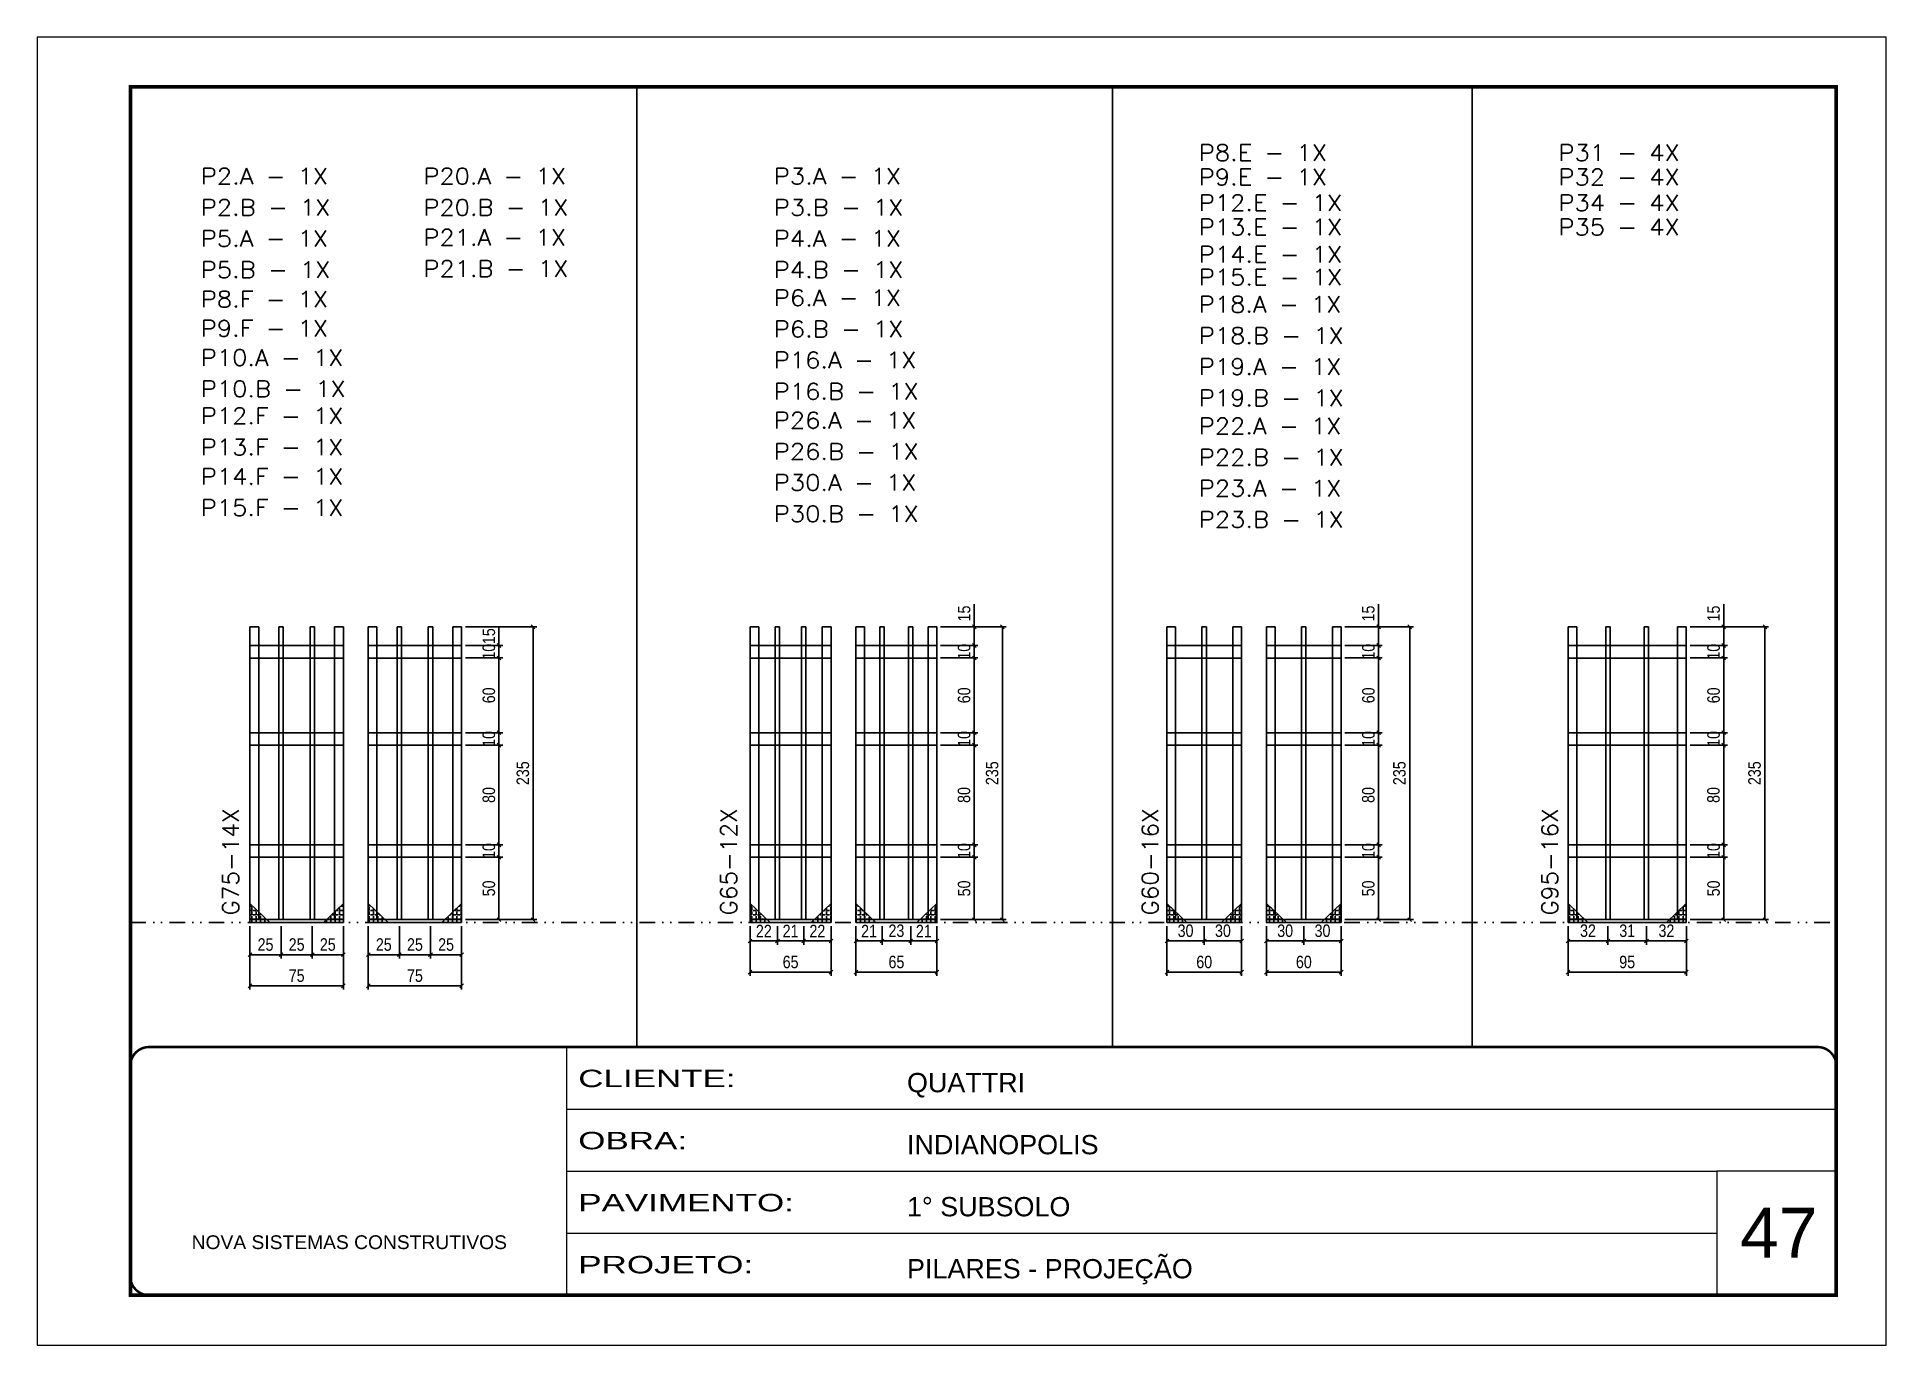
# Model space of a CAD drawing. Header units: millimetres. Extents: x 1945 to 8225, y 304 to 15137.
# Drawn here: x 5115 to 6600, y 1453 to 2503 of the extents above; entities that cross this region are included whole.
import ezdxf

# ---------------------------------------------------------------- set-up
doc = ezdxf.new("R2010")
doc.units = ezdxf.units.MM
for name, pattern in [('CONTINUO', [0]), ('DASHED', [0.75, 0.5, -0.25]), ('DIVIDE2', [0.625, 0.25, -0.125, 0, -0.125, 0, -0.125])]:
    doc.linetypes.add(name, pattern=pattern)
for name, color, linetype, lineweight in [('CARIMBO', 255, 'Continuous', 9), ('Folhas', 255, 'Continuous', 9), ('SARRAFO DE PRESSAO', 251, 'DASHED', 9), ('Texto Seção', 7, 'Continuous', 15)]:
    doc.layers.add(name, color=color, linetype=linetype, lineweight=lineweight)
for name, color, linetype in [('COTA', 241, 'Continuous'), ('Nível', 160, 'Continuous'), ('SARR_2.2x10', 60, 'Continuous'), ('SARR_2.2x7', 40, 'Continuous'), ('SARR_3.5x7', 81, 'Continuous'), ('Texto Nível', 251, 'Continuous')]:
    doc.layers.add(name, color=color, linetype=linetype)
doc.styles.add('ARIAL', font='arial.ttf')
doc.styles.add('COTA TECNICA', font='techl___.ttf', dxfattribs={"height": 10})
doc.styles.add('REGUA-120', font='ROMANS.shx', dxfattribs={"height": 15})
doc.styles.add('Tecnologia', font='')
doc.styles.get('Tecnologia').set_extended_font_data('Forgotten Futurist')
doc.dimstyles.new('PAINEL', dxfattribs={"dimtxt": 10, "dimasz": 3, "dimexe": 3, "dimexo": 3, "dimgap": 3, "dimtad": 1, "dimdec": 1, "dimzin": 12, "dimdsep": 46, "dimtxsty": 'COTA TECNICA', "dimblk1": 'OBLIQUE', "dimblk2": 'OBLIQUE', "dimsah": 1, "dimcen": 0.9, "dimclrd": 4, "dimclre": 4, "dimclrt": 240, "dimadec": 1, "dimazin": 3, "dimtfac": 1, "dimtdec": 1, "dimtmove": 0, "dimatfit": 3, "dimfxl": 1, "dimtolj": 1, "dimtzin": 12, "dimarcsym": 0})
doc.dimstyles.new('PAINEL-NOVA', dxfattribs={"dimtxt": 10, "dimasz": 3, "dimexe": 3, "dimexo": 3, "dimgap": 3, "dimtad": 1, "dimdec": 1, "dimzin": 12, "dimdsep": 46, "dimtxsty": 'COTA TECNICA', "dimblk1": 'OBLIQUE', "dimblk2": 'OBLIQUE', "dimsah": 1, "dimcen": 0.9, "dimclrd": 4, "dimclre": 4, "dimclrt": 240, "dimadec": 1, "dimazin": 3, "dimtfac": 1, "dimtdec": 1, "dimtix": 1, "dimtmove": 0, "dimatfit": 3, "dimfxl": 1, "dimtolj": 1, "dimtzin": 12, "dimarcsym": 0})
pattern_1 = [(0, (33507.324, 9366.3574), (0, 3.4925), [2.54, -0.9525]), (90, (33507.324, 9366.3574), (-3.4925, 2e-16), [2.54, -0.9525])]

msp = doc.modelspace()

# ---------------------------------------------------------------- texts
at = {"layer": 'CARIMBO', "style": 'ARIAL'}
msp.add_text('47', height=40, dxfattribs=at).set_placement((6482.72, 1522.93))
at = {"layer": 'Texto Seção', "style": 'REGUA-120', "width": 1.1}
for s, p in [('P8.E - 1X', (6047.96, 2403.36)), ('P31 - 4X', (6336.8, 2403.36)), ('P2.A - 1X', (5246.44, 2384.55)), ('P20.A - 1X', (5425.17, 2384.55)), ('P3.A - 1X', (5706.65, 2384.55)), ('P9.E - 1X', (6047.96, 2383.87)), ('P32 - 4X', (6336.8, 2383.87)), ('P12.E - 1X', (6047.96, 2363.21)), ('P34 - 4X', (6336.8, 2363.21)), ('P2.B - 1X', (5246.44, 2359.46)), ('P20.B - 1X', (5425.17, 2359.46)), ('P3.B - 1X', (5706.65, 2359.46)), ('P5.A - 1X', (5246.44, 2334.56)), ('P21.A - 1X', (5425.17, 2335.43)), ('P4.A - 1X', (5706.65, 2334.56)), ('P13.E - 1X', (6047.96, 2343.69)), ('P35 - 4X', (6336.8, 2343.69)), ('P14.E - 1X', (6047.96, 2321.8)), ('P5.B - 1X', (5246.44, 2309.47)), ('P21.B - 1X', (5425.17, 2310.34)), ('P4.B - 1X', (5706.65, 2309.47)), ('P15.E - 1X', (6047.96, 2303.46)), ('P8.F - 1X', (5246.44, 2285.79)), ('P6.A - 1X', (5706.65, 2286.91)), ('P18.A - 1X', (6047.96, 2281.64)), ('P9.F - 1X', (5246.44, 2262.38)), ('P6.B - 1X', (5706.65, 2261.82)), ('P18.B - 1X', (6047.96, 2256.55)), ('P10.A - 1X', (5246.44, 2238.89)), ('P16.A - 1X', (5706.65, 2236.92)), ('P19.A - 1X', (6047.96, 2231.65)), ('P10.B - 1X', (5246.44, 2213.8)), ('P16.B - 1X', (5706.65, 2211.83)), ('P19.B - 1X', (6047.96, 2206.56)), ('P12.F - 1X', (5246.44, 2192.15)), ('P26.A - 1X', (5706.65, 2188.62)), ('P22.A - 1X', (6047.96, 2184)), ('P13.F - 1X', (5246.44, 2167.07)), ('P26.B - 1X', (5706.65, 2163.53)), ('P22.B - 1X', (6047.96, 2158.92)), ('P14.F - 1X', (5246.44, 2143.51)), ('P30.A - 1X', (5706.65, 2138.63)), ('P23.A - 1X', (6047.96, 2134.02)), ('P15.F - 1X', (5246.44, 2118.42)), ('P30.B - 1X', (5706.65, 2113.55)), ('P23.B - 1X', (6047.96, 2108.93))]:
    msp.add_text(s, height=13, dxfattribs=at).set_placement(p)
at = {"layer": 'Texto Seção', "style": 'REGUA-120', "width": 1.05}
for s, p in [('G75-14X', (5276.96, 1797.56)), ('G65-12X', (5676.89, 1797.56)), ('G60-16X', (6015.38, 1797.56)), ('G95-16X', (6336.4, 1797.56))]:
    msp.add_text(s, height=13, rotation=90, dxfattribs=at).set_placement(p)

# ---------------------------------------------------------------- blocks, each defined once
blk = doc.blocks.new('9999999999')
at = {"color": 30, "linetype": 'CONTINUO'}
for p, q in [((98564.6, 34230.2), (98564.6, 34429.4)), ((98564.6, 34379.6), (99584, 34379.6)), ((98564.6, 34329.8), (99488, 34329.8)), ((99584, 34329.8), (99488, 34329.8)), ((99488, 34329.8), (99488, 34230.2)), ((98564.6, 34280), (99488, 34280))]:
    blk.add_line(p, q, dxfattribs=at)
at = {"color": 30, "linetype": 'CONTINUO', "const_width": 2}
blk.add_lwpolyline([(99584, 34230.2), (99584, 34414.4, 0.414214), (99569, 34429.4), (98229, 34429.4, 0.414214), (98214, 34414.4), (98214, 34245.2, 0.414214), (98229, 34230.2), (99584, 34230.2)], format="xyb", dxfattribs=at)
at = {"layer": 'Folhas'}
blk.add_lwpolyline([(98139, 34190.2), (99624, 34190.2), (99624, 35240.2), (98139, 35240.2)], close=True, dxfattribs=at)
at = {"layer": 'Folhas', "color": 30, "const_width": 3}
blk.add_lwpolyline([(98214, 34230.2), (99584, 34230.2), (99584, 35200.2), (98214, 35200.2)], close=True, dxfattribs=at)
at = {"color": 7, "linetype": 'Continuous', "ltscale": 5, "style": 'ARIAL'}
for s, height, p in [('QUATTRI', 15.48, (98837.7, 34393.1)), ('INDIANOPOLIS', 15.483, (98837.7, 34343.3)), ('1° SUBSOLO', 15.48, (98837.7, 34293.5)), ('NOVA SISTEMAS CONSTRUTIVOS', 11.059, (98263.2, 34267.2)), ('PILARES - PROJEÇÃO', 15.483, (98837.7, 34243.7))]:
    blk.add_text(s, height=height, dxfattribs=at).set_placement(p)
at = {"layer": 'Folhas', "color": 7, "style": 'Tecnologia', "width": 1.5}
for s, p in [('CLIENTE:', (98573.7, 34397.2)), ('OBRA:', (98573.7, 34347.3)), ('PAVIMENTO:', (98573.7, 34297.5)), ('PROJETO:', (98573.7, 34247.7))]:
    blk.add_text(s, height=14, dxfattribs=at).set_placement(p)
blk = doc.blocks.new('_Oblique')
at = {"color": 0, "linetype": 'ByBlock', "lineweight": -2}
blk.add_line((-0.5, -0.5), (0.5, 0.5), dxfattribs=at)
blk = doc.blocks.new('*D1204')
at = {"layer": 'COTA', "color": 4, "linetype": 'Continuous', "lineweight": -2, "ltscale": 30, "transparency": 16777216}
for p, q in [((6022.3, 1789.1), (6022.3, 1749.1)), ((6082.3, 1789.1), (6082.3, 1749.1)), ((6022.3, 1752.1), (6082.3, 1752.1))]:
    blk.add_line(p, q, dxfattribs=at)
at = {"layer": 'Defpoints', "color": 0, "linetype": 'Continuous', "ltscale": 30, "transparency": 16777216}
for p in [(6022.3, 1792.1), (6082.3, 1792.1), (6082.3, 1752.1)]:
    blk.add_point(p, dxfattribs=at)
at = {"layer": 'COTA', "color": 4, "linetype": 'Continuous', "lineweight": -2, "ltscale": 30, "transparency": 16777216, "xscale": 3, "yscale": 3, "zscale": 3, "rotation": 180}
blk.add_blockref('_Oblique', (6022.3, 1752.1), dxfattribs=at)
at = {"layer": 'COTA', "color": 4, "linetype": 'Continuous', "lineweight": -2, "ltscale": 30, "transparency": 16777216, "xscale": 3, "yscale": 3, "zscale": 3}
blk.add_blockref('_Oblique', (6082.3, 1752.1), dxfattribs=at)
at = {"layer": 'COTA', "color": 240, "linetype": 'Continuous', "ltscale": 30, "transparency": 16777216, "insert": (6052.3, 1760.2), "char_height": 10, "attachment_point": 5, "style": 'COTA TECNICA'}
blk.add_mtext('\\A1;60', dxfattribs=at)
blk = doc.blocks.new('*D1205')
at = {"layer": 'COTA', "color": 4, "linetype": 'Continuous', "lineweight": -2, "ltscale": 30, "transparency": 16777216}
for p, q in [((6022.3, 1789.1), (6022.3, 1774.1)), ((6052.3, 1789.1), (6052.3, 1774.1)), ((6022.3, 1777.1), (6052.3, 1777.1))]:
    blk.add_line(p, q, dxfattribs=at)
at = {"layer": 'Defpoints', "color": 0, "linetype": 'Continuous', "ltscale": 30, "transparency": 16777216}
for p in [(6022.3, 1792.1), (6052.3, 1792.1), (6052.3, 1777.1)]:
    blk.add_point(p, dxfattribs=at)
at = {"layer": 'COTA', "color": 4, "linetype": 'Continuous', "lineweight": -2, "ltscale": 30, "transparency": 16777216, "xscale": 3, "yscale": 3, "zscale": 3, "rotation": 180}
blk.add_blockref('_Oblique', (6022.3, 1777.1), dxfattribs=at)
at = {"layer": 'COTA', "color": 4, "linetype": 'Continuous', "lineweight": -2, "ltscale": 30, "transparency": 16777216, "xscale": 3, "yscale": 3, "zscale": 3}
blk.add_blockref('_Oblique', (6052.3, 1777.1), dxfattribs=at)
at = {"layer": 'COTA', "color": 240, "linetype": 'Continuous', "ltscale": 30, "transparency": 16777216, "insert": (6037.3, 1785.3), "char_height": 10, "attachment_point": 5, "style": 'COTA TECNICA'}
blk.add_mtext('\\A1;30', dxfattribs=at)
blk = doc.blocks.new('*D1206')
at = {"layer": 'COTA', "color": 4, "linetype": 'Continuous', "lineweight": -2, "ltscale": 30, "transparency": 16777216}
for p, q in [((6052.3, 1789.1), (6052.3, 1774.1)), ((6082.3, 1789.1), (6082.3, 1774.1)), ((6052.3, 1777.1), (6082.3, 1777.1))]:
    blk.add_line(p, q, dxfattribs=at)
at = {"layer": 'Defpoints', "color": 0, "linetype": 'Continuous', "ltscale": 30, "transparency": 16777216}
for p in [(6052.3, 1792.1), (6082.3, 1792.1), (6082.3, 1777.1)]:
    blk.add_point(p, dxfattribs=at)
at = {"layer": 'COTA', "color": 4, "linetype": 'Continuous', "lineweight": -2, "ltscale": 30, "transparency": 16777216, "xscale": 3, "yscale": 3, "zscale": 3, "rotation": 180}
blk.add_blockref('_Oblique', (6052.3, 1777.1), dxfattribs=at)
at = {"layer": 'COTA', "color": 4, "linetype": 'Continuous', "lineweight": -2, "ltscale": 30, "transparency": 16777216, "xscale": 3, "yscale": 3, "zscale": 3}
blk.add_blockref('_Oblique', (6082.3, 1777.1), dxfattribs=at)
at = {"layer": 'COTA', "color": 240, "linetype": 'Continuous', "ltscale": 30, "transparency": 16777216, "insert": (6067.3, 1785.3), "char_height": 10, "attachment_point": 5, "style": 'COTA TECNICA'}
blk.add_mtext('\\A1;30', dxfattribs=at)
blk = doc.blocks.new('*D1207')
at = {"layer": 'COTA', "color": 4, "linetype": 'Continuous', "lineweight": -2, "ltscale": 30, "transparency": 16777216}
for p, q in [((6165.3, 1844.3), (6195.3, 1844.3)), ((6192.3, 1794.3), (6192.3, 1844.3)), ((6165.3, 1794.3), (6195.3, 1794.3))]:
    blk.add_line(p, q, dxfattribs=at)
at = {"layer": 'Defpoints', "color": 0, "linetype": 'Continuous', "ltscale": 30, "transparency": 16777216}
for p in [(6162.3, 1844.3), (6192.3, 1844.3), (6162.3, 1794.3)]:
    blk.add_point(p, dxfattribs=at)
at = {"layer": 'COTA', "color": 4, "linetype": 'Continuous', "lineweight": -2, "ltscale": 30, "transparency": 16777216, "xscale": 3, "yscale": 3, "zscale": 3}
for p, rotation in [((6192.3, 1844.3), 90), ((6192.3, 1794.3), 270)]:
    blk.add_blockref('_Oblique', p, dxfattribs=dict(at, rotation=rotation))
at = {"layer": 'COTA', "color": 240, "linetype": 'Continuous', "ltscale": 30, "transparency": 16777216, "insert": (6184.1, 1819.3), "char_height": 10, "attachment_point": 5, "rotation": 90, "style": 'COTA TECNICA'}
blk.add_mtext('\\A1;50', dxfattribs=at)
blk = doc.blocks.new('*D1208')
at = {"layer": 'COTA', "color": 4, "linetype": 'Continuous', "lineweight": -2, "ltscale": 30, "transparency": 16777216}
for p, q in [((6165.3, 1854.3), (6195.3, 1854.3)), ((6165.3, 1844.3), (6195.3, 1844.3)), ((6192.3, 1844.3), (6192.3, 1854.3))]:
    blk.add_line(p, q, dxfattribs=at)
at = {"layer": 'Defpoints', "color": 0, "linetype": 'Continuous', "ltscale": 30, "transparency": 16777216}
for p in [(6162.3, 1854.3), (6162.3, 1844.3), (6192.3, 1854.3)]:
    blk.add_point(p, dxfattribs=at)
at = {"layer": 'COTA', "color": 240, "linetype": 'Continuous', "ltscale": 30, "transparency": 16777216, "insert": (6184.2, 1849.3), "char_height": 10, "attachment_point": 5, "rotation": 90, "style": 'COTA TECNICA'}
blk.add_mtext('\\A1;10', dxfattribs=at)
blk = doc.blocks.new('*D1209')
at = {"layer": 'COTA', "color": 4, "linetype": 'Continuous', "lineweight": -2, "ltscale": 30, "transparency": 16777216}
for p, q in [((6165.3, 1934.3), (6195.3, 1934.3)), ((6192.3, 1854.3), (6192.3, 1934.3)), ((6165.3, 1854.3), (6195.3, 1854.3))]:
    blk.add_line(p, q, dxfattribs=at)
at = {"layer": 'Defpoints', "color": 0, "linetype": 'Continuous', "ltscale": 30, "transparency": 16777216}
for p in [(6162.3, 1934.3), (6192.3, 1934.3), (6162.3, 1854.3)]:
    blk.add_point(p, dxfattribs=at)
at = {"layer": 'COTA', "color": 4, "linetype": 'Continuous', "lineweight": -2, "ltscale": 30, "transparency": 16777216, "xscale": 3, "yscale": 3, "zscale": 3}
for p, rotation in [((6192.3, 1934.3), 90), ((6192.3, 1854.3), 270)]:
    blk.add_blockref('_Oblique', p, dxfattribs=dict(at, rotation=rotation))
at = {"layer": 'COTA', "color": 240, "linetype": 'Continuous', "ltscale": 30, "transparency": 16777216, "insert": (6184.1, 1894.3), "char_height": 10, "attachment_point": 5, "rotation": 90, "style": 'COTA TECNICA'}
blk.add_mtext('\\A1;80', dxfattribs=at)
blk = doc.blocks.new('*D1210')
at = {"layer": 'COTA', "color": 4, "linetype": 'Continuous', "lineweight": -2, "ltscale": 30, "transparency": 16777216}
for p, q in [((6165.3, 1944.3), (6195.3, 1944.3)), ((6165.3, 1934.3), (6195.3, 1934.3)), ((6192.3, 1934.3), (6192.3, 1944.3))]:
    blk.add_line(p, q, dxfattribs=at)
at = {"layer": 'Defpoints', "color": 0, "linetype": 'Continuous', "ltscale": 30, "transparency": 16777216}
for p in [(6162.3, 1944.3), (6162.3, 1934.3), (6192.3, 1944.3)]:
    blk.add_point(p, dxfattribs=at)
at = {"layer": 'COTA', "color": 240, "linetype": 'Continuous', "ltscale": 30, "transparency": 16777216, "insert": (6184.2, 1939.3), "char_height": 10, "attachment_point": 5, "rotation": 90, "style": 'COTA TECNICA'}
blk.add_mtext('\\A1;10', dxfattribs=at)
blk = doc.blocks.new('*D1211')
at = {"layer": 'COTA', "color": 4, "linetype": 'Continuous', "lineweight": -2, "ltscale": 30, "transparency": 16777216}
for p, q in [((6165.3, 2014.3), (6195.3, 2014.3)), ((6192.3, 2004.3), (6192.3, 2014.3)), ((6165.3, 2004.3), (6195.3, 2004.3))]:
    blk.add_line(p, q, dxfattribs=at)
at = {"layer": 'Defpoints', "color": 0, "linetype": 'Continuous', "ltscale": 30, "transparency": 16777216}
for p in [(6162.3, 2014.3), (6192.3, 2014.3), (6162.3, 2004.3)]:
    blk.add_point(p, dxfattribs=at)
at = {"layer": 'COTA', "color": 240, "linetype": 'Continuous', "ltscale": 30, "transparency": 16777216, "insert": (6184.2, 2009.3), "char_height": 10, "attachment_point": 5, "rotation": 90, "style": 'COTA TECNICA'}
blk.add_mtext('\\A1;10', dxfattribs=at)
blk = doc.blocks.new('*D1212')
at = {"layer": 'COTA', "color": 4, "linetype": 'Continuous', "lineweight": -2, "ltscale": 30, "transparency": 16777216}
for p, q in [((6102.3, 1789.1), (6102.3, 1749.1)), ((6162.3, 1789.1), (6162.3, 1749.1)), ((6102.3, 1752.1), (6162.3, 1752.1))]:
    blk.add_line(p, q, dxfattribs=at)
at = {"layer": 'Defpoints', "color": 0, "linetype": 'Continuous', "ltscale": 30, "transparency": 16777216}
for p in [(6102.3, 1792.1), (6162.3, 1792.1), (6162.3, 1752.1)]:
    blk.add_point(p, dxfattribs=at)
at = {"layer": 'COTA', "color": 4, "linetype": 'Continuous', "lineweight": -2, "ltscale": 30, "transparency": 16777216, "xscale": 3, "yscale": 3, "zscale": 3, "rotation": 180}
blk.add_blockref('_Oblique', (6102.3, 1752.1), dxfattribs=at)
at = {"layer": 'COTA', "color": 4, "linetype": 'Continuous', "lineweight": -2, "ltscale": 30, "transparency": 16777216, "xscale": 3, "yscale": 3, "zscale": 3}
blk.add_blockref('_Oblique', (6162.3, 1752.1), dxfattribs=at)
at = {"layer": 'COTA', "color": 240, "linetype": 'Continuous', "ltscale": 30, "transparency": 16777216, "insert": (6132.3, 1760.2), "char_height": 10, "attachment_point": 5, "style": 'COTA TECNICA'}
blk.add_mtext('\\A1;60', dxfattribs=at)
blk = doc.blocks.new('*D1213')
at = {"layer": 'COTA', "color": 4, "linetype": 'Continuous', "lineweight": -2, "ltscale": 30, "transparency": 16777216}
for p, q in [((6102.3, 1789.1), (6102.3, 1774.1)), ((6132.3, 1789.1), (6132.3, 1774.1)), ((6102.3, 1777.1), (6132.3, 1777.1))]:
    blk.add_line(p, q, dxfattribs=at)
at = {"layer": 'Defpoints', "color": 0, "linetype": 'Continuous', "ltscale": 30, "transparency": 16777216}
for p in [(6102.3, 1792.1), (6132.3, 1792.1), (6132.3, 1777.1)]:
    blk.add_point(p, dxfattribs=at)
at = {"layer": 'COTA', "color": 4, "linetype": 'Continuous', "lineweight": -2, "ltscale": 30, "transparency": 16777216, "xscale": 3, "yscale": 3, "zscale": 3, "rotation": 180}
blk.add_blockref('_Oblique', (6102.3, 1777.1), dxfattribs=at)
at = {"layer": 'COTA', "color": 4, "linetype": 'Continuous', "lineweight": -2, "ltscale": 30, "transparency": 16777216, "xscale": 3, "yscale": 3, "zscale": 3}
blk.add_blockref('_Oblique', (6132.3, 1777.1), dxfattribs=at)
at = {"layer": 'COTA', "color": 240, "linetype": 'Continuous', "ltscale": 30, "transparency": 16777216, "insert": (6117.3, 1785.3), "char_height": 10, "attachment_point": 5, "style": 'COTA TECNICA'}
blk.add_mtext('\\A1;30', dxfattribs=at)
blk = doc.blocks.new('*D1214')
at = {"layer": 'COTA', "color": 4, "linetype": 'Continuous', "lineweight": -2, "ltscale": 30, "transparency": 16777216}
for p, q in [((6132.3, 1789.1), (6132.3, 1774.1)), ((6162.3, 1789.1), (6162.3, 1774.1)), ((6132.3, 1777.1), (6162.3, 1777.1))]:
    blk.add_line(p, q, dxfattribs=at)
at = {"layer": 'Defpoints', "color": 0, "linetype": 'Continuous', "ltscale": 30, "transparency": 16777216}
for p in [(6132.3, 1792.1), (6162.3, 1792.1), (6162.3, 1777.1)]:
    blk.add_point(p, dxfattribs=at)
at = {"layer": 'COTA', "color": 4, "linetype": 'Continuous', "lineweight": -2, "ltscale": 30, "transparency": 16777216, "xscale": 3, "yscale": 3, "zscale": 3, "rotation": 180}
blk.add_blockref('_Oblique', (6132.3, 1777.1), dxfattribs=at)
at = {"layer": 'COTA', "color": 4, "linetype": 'Continuous', "lineweight": -2, "ltscale": 30, "transparency": 16777216, "xscale": 3, "yscale": 3, "zscale": 3}
blk.add_blockref('_Oblique', (6162.3, 1777.1), dxfattribs=at)
at = {"layer": 'COTA', "color": 240, "linetype": 'Continuous', "ltscale": 30, "transparency": 16777216, "insert": (6147.3, 1785.3), "char_height": 10, "attachment_point": 5, "style": 'COTA TECNICA'}
blk.add_mtext('\\A1;30', dxfattribs=at)
blk = doc.blocks.new('GRA-D2')
at = {"layer": 'SARR_2.2x10'}
h = blk.add_hatch(dxfattribs=at)
h.set_pattern_fill('ANGLE', color=256, scale=0.5)
h.set_pattern_definition(pattern_1)
h.paths.add_polyline_path([(-7, 8), (0, 15), (0, 2.2), (-7, 2.2)])
h = blk.add_hatch(dxfattribs=at)
h.set_pattern_fill('ANGLE', color=256, scale=0.5)
h.set_pattern_definition(pattern_1)
h.paths.add_polyline_path([(-12.8, 2.2), (0, 2.2), (0, 0), (-15, 0)])
h = blk.add_hatch(dxfattribs=at)
h.set_pattern_fill('ANGLE', color=256, scale=0.5)
h.set_pattern_definition(pattern_1)
h.paths.add_polyline_path([(-7, 8), (-7, 2.2), (-12.8, 2.2)])
for p, q in [((-16, 0), (0, 15)), ((0, 0), (0, 15)), ((0, 0), (-16, 0))]:
    blk.add_line(p, q, dxfattribs=at)
at = {"layer": 'SARR_2.2x7'}
blk.add_line((0, 0), (0, 2.2), dxfattribs=at)
blk = doc.blocks.new('GRA-E2')
at = {"layer": 'SARR_2.2x7', "linetype": 'Continuous', "ltscale": 30, "xscale": -1}
blk.add_blockref('GRA-D2', (0, 0), dxfattribs=at)
blk = doc.blocks.new('*D1376')
at = {"layer": 'COTA', "color": 4, "linetype": 'Continuous', "lineweight": -2, "ltscale": 30, "transparency": 16777216}
for p, q in [((5285.9, 1789.1), (5285.9, 1738.1)), ((5360.9, 1789.1), (5360.9, 1738.1)), ((5285.9, 1741.1), (5360.9, 1741.1))]:
    blk.add_line(p, q, dxfattribs=at)
at = {"layer": 'Defpoints', "color": 0, "linetype": 'Continuous', "ltscale": 30, "transparency": 16777216}
for p in [(5285.9, 1792.1), (5360.9, 1792.1), (5360.9, 1741.1)]:
    blk.add_point(p, dxfattribs=at)
at = {"layer": 'COTA', "color": 4, "linetype": 'Continuous', "lineweight": -2, "ltscale": 30, "transparency": 16777216, "xscale": 3, "yscale": 3, "zscale": 3, "rotation": 180}
blk.add_blockref('_Oblique', (5285.9, 1741.1), dxfattribs=at)
at = {"layer": 'COTA', "color": 4, "linetype": 'Continuous', "lineweight": -2, "ltscale": 30, "transparency": 16777216, "xscale": 3, "yscale": 3, "zscale": 3}
blk.add_blockref('_Oblique', (5360.9, 1741.1), dxfattribs=at)
at = {"layer": 'COTA', "color": 240, "linetype": 'Continuous', "ltscale": 30, "transparency": 16777216, "insert": (5323.4, 1749.2), "char_height": 10, "attachment_point": 5, "style": 'COTA TECNICA'}
blk.add_mtext('\\A1;75', dxfattribs=at)
blk = doc.blocks.new('*D1377')
at = {"layer": 'COTA', "color": 4, "linetype": 'Continuous', "lineweight": -2, "ltscale": 30, "transparency": 16777216}
for p, q in [((5285.9, 1789.1), (5285.9, 1763.1)), ((5310.9, 1789.1), (5310.9, 1763.1)), ((5285.9, 1766.1), (5310.9, 1766.1))]:
    blk.add_line(p, q, dxfattribs=at)
at = {"layer": 'Defpoints', "color": 0, "linetype": 'Continuous', "ltscale": 30, "transparency": 16777216}
for p in [(5285.9, 1792.1), (5310.9, 1792.1), (5310.9, 1766.1)]:
    blk.add_point(p, dxfattribs=at)
at = {"layer": 'COTA', "color": 4, "linetype": 'Continuous', "lineweight": -2, "ltscale": 30, "transparency": 16777216, "xscale": 3, "yscale": 3, "zscale": 3, "rotation": 180}
blk.add_blockref('_Oblique', (5285.9, 1766.1), dxfattribs=at)
at = {"layer": 'COTA', "color": 4, "linetype": 'Continuous', "lineweight": -2, "ltscale": 30, "transparency": 16777216, "xscale": 3, "yscale": 3, "zscale": 3}
blk.add_blockref('_Oblique', (5310.9, 1766.1), dxfattribs=at)
at = {"layer": 'COTA', "color": 240, "linetype": 'Continuous', "ltscale": 30, "transparency": 16777216, "insert": (5298.4, 1774.2), "char_height": 10, "attachment_point": 5, "style": 'COTA TECNICA'}
blk.add_mtext('\\A1;25', dxfattribs=at)
blk = doc.blocks.new('*D1378')
at = {"layer": 'COTA', "color": 4, "linetype": 'Continuous', "lineweight": -2, "ltscale": 30, "transparency": 16777216}
for p, q in [((5310.9, 1789.1), (5310.9, 1763.1)), ((5335.9, 1789.1), (5335.9, 1763.1)), ((5310.9, 1766.1), (5335.9, 1766.1))]:
    blk.add_line(p, q, dxfattribs=at)
at = {"layer": 'Defpoints', "color": 0, "linetype": 'Continuous', "ltscale": 30, "transparency": 16777216}
for p in [(5310.9, 1792.1), (5335.9, 1792.1), (5335.9, 1766.1)]:
    blk.add_point(p, dxfattribs=at)
at = {"layer": 'COTA', "color": 4, "linetype": 'Continuous', "lineweight": -2, "ltscale": 30, "transparency": 16777216, "xscale": 3, "yscale": 3, "zscale": 3, "rotation": 180}
blk.add_blockref('_Oblique', (5310.9, 1766.1), dxfattribs=at)
at = {"layer": 'COTA', "color": 4, "linetype": 'Continuous', "lineweight": -2, "ltscale": 30, "transparency": 16777216, "xscale": 3, "yscale": 3, "zscale": 3}
blk.add_blockref('_Oblique', (5335.9, 1766.1), dxfattribs=at)
at = {"layer": 'COTA', "color": 240, "linetype": 'Continuous', "ltscale": 30, "transparency": 16777216, "insert": (5323.4, 1774.2), "char_height": 10, "attachment_point": 5, "style": 'COTA TECNICA'}
blk.add_mtext('\\A1;25', dxfattribs=at)
blk = doc.blocks.new('*D1379')
at = {"layer": 'COTA', "color": 4, "linetype": 'Continuous', "lineweight": -2, "ltscale": 30, "transparency": 16777216}
for p, q in [((5335.9, 1789.1), (5335.9, 1763.1)), ((5360.9, 1789.1), (5360.9, 1763.1)), ((5335.9, 1766.1), (5360.9, 1766.1))]:
    blk.add_line(p, q, dxfattribs=at)
at = {"layer": 'Defpoints', "color": 0, "linetype": 'Continuous', "ltscale": 30, "transparency": 16777216}
for p in [(5335.9, 1792.1), (5360.9, 1792.1), (5360.9, 1766.1)]:
    blk.add_point(p, dxfattribs=at)
at = {"layer": 'COTA', "color": 4, "linetype": 'Continuous', "lineweight": -2, "ltscale": 30, "transparency": 16777216, "xscale": 3, "yscale": 3, "zscale": 3, "rotation": 180}
blk.add_blockref('_Oblique', (5335.9, 1766.1), dxfattribs=at)
at = {"layer": 'COTA', "color": 4, "linetype": 'Continuous', "lineweight": -2, "ltscale": 30, "transparency": 16777216, "xscale": 3, "yscale": 3, "zscale": 3}
blk.add_blockref('_Oblique', (5360.9, 1766.1), dxfattribs=at)
at = {"layer": 'COTA', "color": 240, "linetype": 'Continuous', "ltscale": 30, "transparency": 16777216, "insert": (5348.4, 1774.2), "char_height": 10, "attachment_point": 5, "style": 'COTA TECNICA'}
blk.add_mtext('\\A1;25', dxfattribs=at)
blk = doc.blocks.new('*D1380')
at = {"layer": 'COTA', "color": 4, "linetype": 'Continuous', "lineweight": -2, "ltscale": 30, "transparency": 16777216}
for p, q in [((5458.9, 1844.3), (5488.9, 1844.3)), ((5485.9, 1794.3), (5485.9, 1844.3)), ((5458.9, 1794.3), (5488.9, 1794.3))]:
    blk.add_line(p, q, dxfattribs=at)
at = {"layer": 'Defpoints', "color": 0, "linetype": 'Continuous', "ltscale": 30, "transparency": 16777216}
for p in [(5455.9, 1844.3), (5485.9, 1844.3), (5455.9, 1794.3)]:
    blk.add_point(p, dxfattribs=at)
at = {"layer": 'COTA', "color": 4, "linetype": 'Continuous', "lineweight": -2, "ltscale": 30, "transparency": 16777216, "xscale": 3, "yscale": 3, "zscale": 3}
for p, rotation in [((5485.9, 1844.3), 90), ((5485.9, 1794.3), 270)]:
    blk.add_blockref('_Oblique', p, dxfattribs=dict(at, rotation=rotation))
at = {"layer": 'COTA', "color": 240, "linetype": 'Continuous', "ltscale": 30, "transparency": 16777216, "insert": (5477.8, 1819.3), "char_height": 10, "attachment_point": 5, "rotation": 90, "style": 'COTA TECNICA'}
blk.add_mtext('\\A1;50', dxfattribs=at)
blk = doc.blocks.new('*D1381')
at = {"layer": 'COTA', "color": 4, "linetype": 'Continuous', "lineweight": -2, "ltscale": 30, "transparency": 16777216}
for p, q in [((5458.9, 1854.3), (5488.9, 1854.3)), ((5458.9, 1844.3), (5488.9, 1844.3)), ((5485.9, 1844.3), (5485.9, 1854.3))]:
    blk.add_line(p, q, dxfattribs=at)
at = {"layer": 'Defpoints', "color": 0, "linetype": 'Continuous', "ltscale": 30, "transparency": 16777216}
for p in [(5455.9, 1854.3), (5455.9, 1844.3), (5485.9, 1854.3)]:
    blk.add_point(p, dxfattribs=at)
at = {"layer": 'COTA', "color": 240, "linetype": 'Continuous', "ltscale": 30, "transparency": 16777216, "insert": (5477.8, 1849.3), "char_height": 10, "attachment_point": 5, "rotation": 90, "style": 'COTA TECNICA'}
blk.add_mtext('\\A1;10', dxfattribs=at)
blk = doc.blocks.new('*D1382')
at = {"layer": 'COTA', "color": 4, "linetype": 'Continuous', "lineweight": -2, "ltscale": 30, "transparency": 16777216}
for p, q in [((5458.9, 1934.3), (5488.9, 1934.3)), ((5485.9, 1854.3), (5485.9, 1934.3)), ((5458.9, 1854.3), (5488.9, 1854.3))]:
    blk.add_line(p, q, dxfattribs=at)
at = {"layer": 'Defpoints', "color": 0, "linetype": 'Continuous', "ltscale": 30, "transparency": 16777216}
for p in [(5455.9, 1934.3), (5485.9, 1934.3), (5455.9, 1854.3)]:
    blk.add_point(p, dxfattribs=at)
at = {"layer": 'COTA', "color": 4, "linetype": 'Continuous', "lineweight": -2, "ltscale": 30, "transparency": 16777216, "xscale": 3, "yscale": 3, "zscale": 3}
for p, rotation in [((5485.9, 1934.3), 90), ((5485.9, 1854.3), 270)]:
    blk.add_blockref('_Oblique', p, dxfattribs=dict(at, rotation=rotation))
at = {"layer": 'COTA', "color": 240, "linetype": 'Continuous', "ltscale": 30, "transparency": 16777216, "insert": (5477.8, 1894.3), "char_height": 10, "attachment_point": 5, "rotation": 90, "style": 'COTA TECNICA'}
blk.add_mtext('\\A1;80', dxfattribs=at)
blk = doc.blocks.new('*D1383')
at = {"layer": 'COTA', "color": 4, "linetype": 'Continuous', "lineweight": -2, "ltscale": 30, "transparency": 16777216}
for p, q in [((5458.9, 1944.3), (5488.9, 1944.3)), ((5458.9, 1934.3), (5488.9, 1934.3)), ((5485.9, 1934.3), (5485.9, 1944.3))]:
    blk.add_line(p, q, dxfattribs=at)
at = {"layer": 'Defpoints', "color": 0, "linetype": 'Continuous', "ltscale": 30, "transparency": 16777216}
for p in [(5455.9, 1944.3), (5455.9, 1934.3), (5485.9, 1944.3)]:
    blk.add_point(p, dxfattribs=at)
at = {"layer": 'COTA', "color": 240, "linetype": 'Continuous', "ltscale": 30, "transparency": 16777216, "insert": (5477.8, 1939.3), "char_height": 10, "attachment_point": 5, "rotation": 90, "style": 'COTA TECNICA'}
blk.add_mtext('\\A1;10', dxfattribs=at)
blk = doc.blocks.new('*D1384')
at = {"layer": 'COTA', "color": 4, "linetype": 'Continuous', "lineweight": -2, "ltscale": 30, "transparency": 16777216}
for p, q in [((5458.9, 2004.3), (5488.9, 2004.3)), ((5485.9, 1944.3), (5485.9, 2004.3)), ((5458.9, 1944.3), (5488.9, 1944.3))]:
    blk.add_line(p, q, dxfattribs=at)
at = {"layer": 'Defpoints', "color": 0, "linetype": 'Continuous', "ltscale": 30, "transparency": 16777216}
for p in [(5455.9, 2004.3), (5485.9, 2004.3), (5455.9, 1944.3)]:
    blk.add_point(p, dxfattribs=at)
at = {"layer": 'COTA', "color": 4, "linetype": 'Continuous', "lineweight": -2, "ltscale": 30, "transparency": 16777216, "xscale": 3, "yscale": 3, "zscale": 3}
for p, rotation in [((5485.9, 2004.3), 90), ((5485.9, 1944.3), 270)]:
    blk.add_blockref('_Oblique', p, dxfattribs=dict(at, rotation=rotation))
at = {"layer": 'COTA', "color": 240, "linetype": 'Continuous', "ltscale": 30, "transparency": 16777216, "insert": (5477.8, 1974.3), "char_height": 10, "attachment_point": 5, "rotation": 90, "style": 'COTA TECNICA'}
blk.add_mtext('\\A1;60', dxfattribs=at)
blk = doc.blocks.new('*D1385')
at = {"layer": 'COTA', "color": 4, "linetype": 'Continuous', "lineweight": -2, "ltscale": 30, "transparency": 16777216}
for p, q in [((5458.9, 2029.3), (5488.9, 2029.3)), ((5485.9, 2014.3), (5485.9, 2029.3)), ((5458.9, 2014.3), (5488.9, 2014.3))]:
    blk.add_line(p, q, dxfattribs=at)
at = {"layer": 'Defpoints', "color": 0, "linetype": 'Continuous', "ltscale": 30, "transparency": 16777216}
for p in [(5455.9, 2029.3), (5485.9, 2029.3), (5455.9, 2014.3)]:
    blk.add_point(p, dxfattribs=at)
at = {"layer": 'COTA', "color": 240, "linetype": 'Continuous', "ltscale": 30, "transparency": 16777216, "insert": (5477.8, 2021.8), "char_height": 10, "attachment_point": 5, "rotation": 90, "style": 'COTA TECNICA'}
blk.add_mtext('\\A1;15', dxfattribs=at)
blk = doc.blocks.new('*D1386')
at = {"layer": 'COTA', "color": 4, "linetype": 'Continuous', "lineweight": -2, "ltscale": 30, "transparency": 16777216}
for p, q in [((5380.9, 1789.1), (5380.9, 1738.1)), ((5455.9, 1789.1), (5455.9, 1738.1)), ((5380.9, 1741.1), (5455.9, 1741.1))]:
    blk.add_line(p, q, dxfattribs=at)
at = {"layer": 'Defpoints', "color": 0, "linetype": 'Continuous', "ltscale": 30, "transparency": 16777216}
for p in [(5380.9, 1792.1), (5455.9, 1792.1), (5455.9, 1741.1)]:
    blk.add_point(p, dxfattribs=at)
at = {"layer": 'COTA', "color": 4, "linetype": 'Continuous', "lineweight": -2, "ltscale": 30, "transparency": 16777216, "xscale": 3, "yscale": 3, "zscale": 3, "rotation": 180}
blk.add_blockref('_Oblique', (5380.9, 1741.1), dxfattribs=at)
at = {"layer": 'COTA', "color": 4, "linetype": 'Continuous', "lineweight": -2, "ltscale": 30, "transparency": 16777216, "xscale": 3, "yscale": 3, "zscale": 3}
blk.add_blockref('_Oblique', (5455.9, 1741.1), dxfattribs=at)
at = {"layer": 'COTA', "color": 240, "linetype": 'Continuous', "ltscale": 30, "transparency": 16777216, "insert": (5418.4, 1749.2), "char_height": 10, "attachment_point": 5, "style": 'COTA TECNICA'}
blk.add_mtext('\\A1;75', dxfattribs=at)
blk = doc.blocks.new('*D1387')
at = {"layer": 'COTA', "color": 4, "linetype": 'Continuous', "lineweight": -2, "ltscale": 30, "transparency": 16777216}
for p, q in [((5380.9, 1789.1), (5380.9, 1763.1)), ((5405.9, 1789.1), (5405.9, 1763.1)), ((5380.9, 1766.1), (5405.9, 1766.1))]:
    blk.add_line(p, q, dxfattribs=at)
at = {"layer": 'Defpoints', "color": 0, "linetype": 'Continuous', "ltscale": 30, "transparency": 16777216}
for p in [(5380.9, 1792.1), (5405.9, 1792.1), (5405.9, 1766.1)]:
    blk.add_point(p, dxfattribs=at)
at = {"layer": 'COTA', "color": 4, "linetype": 'Continuous', "lineweight": -2, "ltscale": 30, "transparency": 16777216, "xscale": 3, "yscale": 3, "zscale": 3, "rotation": 180}
blk.add_blockref('_Oblique', (5380.9, 1766.1), dxfattribs=at)
at = {"layer": 'COTA', "color": 4, "linetype": 'Continuous', "lineweight": -2, "ltscale": 30, "transparency": 16777216, "xscale": 3, "yscale": 3, "zscale": 3}
blk.add_blockref('_Oblique', (5405.9, 1766.1), dxfattribs=at)
at = {"layer": 'COTA', "color": 240, "linetype": 'Continuous', "ltscale": 30, "transparency": 16777216, "insert": (5393.4, 1774.2), "char_height": 10, "attachment_point": 5, "style": 'COTA TECNICA'}
blk.add_mtext('\\A1;25', dxfattribs=at)
blk = doc.blocks.new('*D1388')
at = {"layer": 'COTA', "color": 4, "linetype": 'Continuous', "lineweight": -2, "ltscale": 30, "transparency": 16777216}
for p, q in [((5405.9, 1789.1), (5405.9, 1763.1)), ((5430.9, 1789.1), (5430.9, 1763.1)), ((5405.9, 1766.1), (5430.9, 1766.1))]:
    blk.add_line(p, q, dxfattribs=at)
at = {"layer": 'Defpoints', "color": 0, "linetype": 'Continuous', "ltscale": 30, "transparency": 16777216}
for p in [(5405.9, 1792.1), (5430.9, 1792.1), (5430.9, 1766.1)]:
    blk.add_point(p, dxfattribs=at)
at = {"layer": 'COTA', "color": 4, "linetype": 'Continuous', "lineweight": -2, "ltscale": 30, "transparency": 16777216, "xscale": 3, "yscale": 3, "zscale": 3, "rotation": 180}
blk.add_blockref('_Oblique', (5405.9, 1766.1), dxfattribs=at)
at = {"layer": 'COTA', "color": 4, "linetype": 'Continuous', "lineweight": -2, "ltscale": 30, "transparency": 16777216, "xscale": 3, "yscale": 3, "zscale": 3}
blk.add_blockref('_Oblique', (5430.9, 1766.1), dxfattribs=at)
at = {"layer": 'COTA', "color": 240, "linetype": 'Continuous', "ltscale": 30, "transparency": 16777216, "insert": (5418.4, 1774.2), "char_height": 10, "attachment_point": 5, "style": 'COTA TECNICA'}
blk.add_mtext('\\A1;25', dxfattribs=at)
blk = doc.blocks.new('*D1389')
at = {"layer": 'COTA', "color": 4, "linetype": 'Continuous', "lineweight": -2, "ltscale": 30, "transparency": 16777216}
for p, q in [((5430.9, 1789.1), (5430.9, 1763.1)), ((5455.9, 1789.1), (5455.9, 1763.1)), ((5430.9, 1766.1), (5455.9, 1766.1))]:
    blk.add_line(p, q, dxfattribs=at)
at = {"layer": 'Defpoints', "color": 0, "linetype": 'Continuous', "ltscale": 30, "transparency": 16777216}
for p in [(5430.9, 1792.1), (5455.9, 1792.1), (5455.9, 1766.1)]:
    blk.add_point(p, dxfattribs=at)
at = {"layer": 'COTA', "color": 4, "linetype": 'Continuous', "lineweight": -2, "ltscale": 30, "transparency": 16777216, "xscale": 3, "yscale": 3, "zscale": 3, "rotation": 180}
blk.add_blockref('_Oblique', (5430.9, 1766.1), dxfattribs=at)
at = {"layer": 'COTA', "color": 4, "linetype": 'Continuous', "lineweight": -2, "ltscale": 30, "transparency": 16777216, "xscale": 3, "yscale": 3, "zscale": 3}
blk.add_blockref('_Oblique', (5455.9, 1766.1), dxfattribs=at)
at = {"layer": 'COTA', "color": 240, "linetype": 'Continuous', "ltscale": 30, "transparency": 16777216, "insert": (5443.4, 1774.2), "char_height": 10, "attachment_point": 5, "style": 'COTA TECNICA'}
blk.add_mtext('\\A1;25', dxfattribs=at)
blk = doc.blocks.new('*D1390')
at = {"layer": 'COTA', "color": 4, "linetype": 'Continuous', "lineweight": -2, "ltscale": 30, "transparency": 16777216}
for p, q in [((5687.6, 1789.1), (5687.6, 1749.1)), ((5752.6, 1789.1), (5752.6, 1749.1)), ((5687.6, 1752.1), (5752.6, 1752.1))]:
    blk.add_line(p, q, dxfattribs=at)
at = {"layer": 'Defpoints', "color": 0, "linetype": 'Continuous', "ltscale": 30, "transparency": 16777216}
for p in [(5687.6, 1792.1), (5752.6, 1792.1), (5752.6, 1752.1)]:
    blk.add_point(p, dxfattribs=at)
at = {"layer": 'COTA', "color": 4, "linetype": 'Continuous', "lineweight": -2, "ltscale": 30, "transparency": 16777216, "xscale": 3, "yscale": 3, "zscale": 3, "rotation": 180}
blk.add_blockref('_Oblique', (5687.6, 1752.1), dxfattribs=at)
at = {"layer": 'COTA', "color": 4, "linetype": 'Continuous', "lineweight": -2, "ltscale": 30, "transparency": 16777216, "xscale": 3, "yscale": 3, "zscale": 3}
blk.add_blockref('_Oblique', (5752.6, 1752.1), dxfattribs=at)
at = {"layer": 'COTA', "color": 240, "linetype": 'Continuous', "ltscale": 30, "transparency": 16777216, "insert": (5720.1, 1760.2), "char_height": 10, "attachment_point": 5, "style": 'COTA TECNICA'}
blk.add_mtext('\\A1;65', dxfattribs=at)
blk = doc.blocks.new('*D1391')
at = {"layer": 'COTA', "color": 4, "linetype": 'Continuous', "lineweight": -2, "ltscale": 30, "transparency": 16777216}
for p, q in [((5687.6, 1789.1), (5687.6, 1774.1)), ((5709.6, 1789.1), (5709.6, 1774.1)), ((5687.6, 1777.1), (5709.6, 1777.1))]:
    blk.add_line(p, q, dxfattribs=at)
at = {"layer": 'Defpoints', "color": 0, "linetype": 'Continuous', "ltscale": 30, "transparency": 16777216}
for p in [(5687.6, 1792.1), (5709.6, 1792.1), (5709.6, 1777.1)]:
    blk.add_point(p, dxfattribs=at)
at = {"layer": 'COTA', "color": 4, "linetype": 'Continuous', "lineweight": -2, "ltscale": 30, "transparency": 16777216, "xscale": 3, "yscale": 3, "zscale": 3, "rotation": 180}
blk.add_blockref('_Oblique', (5687.6, 1777.1), dxfattribs=at)
at = {"layer": 'COTA', "color": 4, "linetype": 'Continuous', "lineweight": -2, "ltscale": 30, "transparency": 16777216, "xscale": 3, "yscale": 3, "zscale": 3}
blk.add_blockref('_Oblique', (5709.6, 1777.1), dxfattribs=at)
at = {"layer": 'COTA', "color": 240, "linetype": 'Continuous', "ltscale": 30, "transparency": 16777216, "insert": (5698.6, 1785.1), "char_height": 10, "attachment_point": 5, "style": 'COTA TECNICA'}
blk.add_mtext('\\A1;22', dxfattribs=at)
blk = doc.blocks.new('*D1392')
at = {"layer": 'COTA', "color": 4, "linetype": 'Continuous', "lineweight": -2, "ltscale": 30, "transparency": 16777216}
for p, q in [((5709.6, 1789.1), (5709.6, 1774.1)), ((5730.6, 1789.1), (5730.6, 1774.1)), ((5709.6, 1777.1), (5730.6, 1777.1))]:
    blk.add_line(p, q, dxfattribs=at)
at = {"layer": 'Defpoints', "color": 0, "linetype": 'Continuous', "ltscale": 30, "transparency": 16777216}
for p in [(5709.6, 1792.1), (5730.6, 1792.1), (5730.6, 1777.1)]:
    blk.add_point(p, dxfattribs=at)
at = {"layer": 'COTA', "color": 4, "linetype": 'Continuous', "lineweight": -2, "ltscale": 30, "transparency": 16777216, "xscale": 3, "yscale": 3, "zscale": 3, "rotation": 180}
blk.add_blockref('_Oblique', (5709.6, 1777.1), dxfattribs=at)
at = {"layer": 'COTA', "color": 4, "linetype": 'Continuous', "lineweight": -2, "ltscale": 30, "transparency": 16777216, "xscale": 3, "yscale": 3, "zscale": 3}
blk.add_blockref('_Oblique', (5730.6, 1777.1), dxfattribs=at)
at = {"layer": 'COTA', "color": 240, "linetype": 'Continuous', "ltscale": 30, "transparency": 16777216, "insert": (5720.1, 1785.1), "char_height": 10, "attachment_point": 5, "style": 'COTA TECNICA'}
blk.add_mtext('\\A1;21', dxfattribs=at)
blk = doc.blocks.new('*D1393')
at = {"layer": 'COTA', "color": 4, "linetype": 'Continuous', "lineweight": -2, "ltscale": 30, "transparency": 16777216}
for p, q in [((5730.6, 1789.1), (5730.6, 1774.1)), ((5752.6, 1789.1), (5752.6, 1774.1)), ((5730.6, 1777.1), (5752.6, 1777.1))]:
    blk.add_line(p, q, dxfattribs=at)
at = {"layer": 'Defpoints', "color": 0, "linetype": 'Continuous', "ltscale": 30, "transparency": 16777216}
for p in [(5730.6, 1792.1), (5752.6, 1792.1), (5752.6, 1777.1)]:
    blk.add_point(p, dxfattribs=at)
at = {"layer": 'COTA', "color": 4, "linetype": 'Continuous', "lineweight": -2, "ltscale": 30, "transparency": 16777216, "xscale": 3, "yscale": 3, "zscale": 3, "rotation": 180}
blk.add_blockref('_Oblique', (5730.6, 1777.1), dxfattribs=at)
at = {"layer": 'COTA', "color": 4, "linetype": 'Continuous', "lineweight": -2, "ltscale": 30, "transparency": 16777216, "xscale": 3, "yscale": 3, "zscale": 3}
blk.add_blockref('_Oblique', (5752.6, 1777.1), dxfattribs=at)
at = {"layer": 'COTA', "color": 240, "linetype": 'Continuous', "ltscale": 30, "transparency": 16777216, "insert": (5741.6, 1785.1), "char_height": 10, "attachment_point": 5, "style": 'COTA TECNICA'}
blk.add_mtext('\\A1;22', dxfattribs=at)
blk = doc.blocks.new('*D1394')
at = {"layer": 'COTA', "color": 4, "linetype": 'Continuous', "lineweight": -2, "ltscale": 30, "transparency": 16777216}
for p, q in [((5840.6, 1844.3), (5870.6, 1844.3)), ((5867.6, 1794.3), (5867.6, 1844.3)), ((5840.6, 1794.3), (5870.6, 1794.3))]:
    blk.add_line(p, q, dxfattribs=at)
at = {"layer": 'Defpoints', "color": 0, "linetype": 'Continuous', "ltscale": 30, "transparency": 16777216}
for p in [(5837.6, 1844.3), (5867.6, 1844.3), (5837.6, 1794.3)]:
    blk.add_point(p, dxfattribs=at)
at = {"layer": 'COTA', "color": 4, "linetype": 'Continuous', "lineweight": -2, "ltscale": 30, "transparency": 16777216, "xscale": 3, "yscale": 3, "zscale": 3}
for p, rotation in [((5867.6, 1844.3), 90), ((5867.6, 1794.3), 270)]:
    blk.add_blockref('_Oblique', p, dxfattribs=dict(at, rotation=rotation))
at = {"layer": 'COTA', "color": 240, "linetype": 'Continuous', "ltscale": 30, "transparency": 16777216, "insert": (5859.5, 1819.3), "char_height": 10, "attachment_point": 5, "rotation": 90, "style": 'COTA TECNICA'}
blk.add_mtext('\\A1;50', dxfattribs=at)
blk = doc.blocks.new('*D1395')
at = {"layer": 'COTA', "color": 4, "linetype": 'Continuous', "lineweight": -2, "ltscale": 30, "transparency": 16777216}
for p, q in [((5840.6, 1854.3), (5870.6, 1854.3)), ((5840.6, 1844.3), (5870.6, 1844.3)), ((5867.6, 1844.3), (5867.6, 1854.3))]:
    blk.add_line(p, q, dxfattribs=at)
at = {"layer": 'Defpoints', "color": 0, "linetype": 'Continuous', "ltscale": 30, "transparency": 16777216}
for p in [(5837.6, 1854.3), (5837.6, 1844.3), (5867.6, 1854.3)]:
    blk.add_point(p, dxfattribs=at)
at = {"layer": 'COTA', "color": 240, "linetype": 'Continuous', "ltscale": 30, "transparency": 16777216, "insert": (5859.5, 1849.3), "char_height": 10, "attachment_point": 5, "rotation": 90, "style": 'COTA TECNICA'}
blk.add_mtext('\\A1;10', dxfattribs=at)
blk = doc.blocks.new('*D1396')
at = {"layer": 'COTA', "color": 4, "linetype": 'Continuous', "lineweight": -2, "ltscale": 30, "transparency": 16777216}
for p, q in [((5840.6, 1934.3), (5870.6, 1934.3)), ((5867.6, 1854.3), (5867.6, 1934.3)), ((5840.6, 1854.3), (5870.6, 1854.3))]:
    blk.add_line(p, q, dxfattribs=at)
at = {"layer": 'Defpoints', "color": 0, "linetype": 'Continuous', "ltscale": 30, "transparency": 16777216}
for p in [(5837.6, 1934.3), (5867.6, 1934.3), (5837.6, 1854.3)]:
    blk.add_point(p, dxfattribs=at)
at = {"layer": 'COTA', "color": 4, "linetype": 'Continuous', "lineweight": -2, "ltscale": 30, "transparency": 16777216, "xscale": 3, "yscale": 3, "zscale": 3}
for p, rotation in [((5867.6, 1934.3), 90), ((5867.6, 1854.3), 270)]:
    blk.add_blockref('_Oblique', p, dxfattribs=dict(at, rotation=rotation))
at = {"layer": 'COTA', "color": 240, "linetype": 'Continuous', "ltscale": 30, "transparency": 16777216, "insert": (5859.4, 1894.3), "char_height": 10, "attachment_point": 5, "rotation": 90, "style": 'COTA TECNICA'}
blk.add_mtext('\\A1;80', dxfattribs=at)
blk = doc.blocks.new('*D1397')
at = {"layer": 'COTA', "color": 4, "linetype": 'Continuous', "lineweight": -2, "ltscale": 30, "transparency": 16777216}
for p, q in [((5840.6, 1944.3), (5870.6, 1944.3)), ((5840.6, 1934.3), (5870.6, 1934.3)), ((5867.6, 1934.3), (5867.6, 1944.3))]:
    blk.add_line(p, q, dxfattribs=at)
at = {"layer": 'Defpoints', "color": 0, "linetype": 'Continuous', "ltscale": 30, "transparency": 16777216}
for p in [(5837.6, 1944.3), (5837.6, 1934.3), (5867.6, 1944.3)]:
    blk.add_point(p, dxfattribs=at)
at = {"layer": 'COTA', "color": 240, "linetype": 'Continuous', "ltscale": 30, "transparency": 16777216, "insert": (5859.5, 1939.3), "char_height": 10, "attachment_point": 5, "rotation": 90, "style": 'COTA TECNICA'}
blk.add_mtext('\\A1;10', dxfattribs=at)
blk = doc.blocks.new('*D1398')
at = {"layer": 'COTA', "color": 4, "linetype": 'Continuous', "lineweight": -2, "ltscale": 30, "transparency": 16777216}
for p, q in [((5840.6, 2004.3), (5870.6, 2004.3)), ((5867.6, 1944.3), (5867.6, 2004.3)), ((5840.6, 1944.3), (5870.6, 1944.3))]:
    blk.add_line(p, q, dxfattribs=at)
at = {"layer": 'Defpoints', "color": 0, "linetype": 'Continuous', "ltscale": 30, "transparency": 16777216}
for p in [(5837.6, 2004.3), (5867.6, 2004.3), (5837.6, 1944.3)]:
    blk.add_point(p, dxfattribs=at)
at = {"layer": 'COTA', "color": 4, "linetype": 'Continuous', "lineweight": -2, "ltscale": 30, "transparency": 16777216, "xscale": 3, "yscale": 3, "zscale": 3}
for p, rotation in [((5867.6, 2004.3), 90), ((5867.6, 1944.3), 270)]:
    blk.add_blockref('_Oblique', p, dxfattribs=dict(at, rotation=rotation))
at = {"layer": 'COTA', "color": 240, "linetype": 'Continuous', "ltscale": 30, "transparency": 16777216, "insert": (5859.5, 1974.3), "char_height": 10, "attachment_point": 5, "rotation": 90, "style": 'COTA TECNICA'}
blk.add_mtext('\\A1;60', dxfattribs=at)
blk = doc.blocks.new('*D1399')
at = {"layer": 'COTA', "color": 4, "linetype": 'Continuous', "lineweight": -2, "ltscale": 30, "transparency": 16777216}
for p, q in [((5840.6, 2014.3), (5870.6, 2014.3)), ((5867.6, 2004.3), (5867.6, 2014.3)), ((5840.6, 2004.3), (5870.6, 2004.3))]:
    blk.add_line(p, q, dxfattribs=at)
at = {"layer": 'Defpoints', "color": 0, "linetype": 'Continuous', "ltscale": 30, "transparency": 16777216}
for p in [(5837.6, 2014.3), (5867.6, 2014.3), (5837.6, 2004.3)]:
    blk.add_point(p, dxfattribs=at)
at = {"layer": 'COTA', "color": 240, "linetype": 'Continuous', "ltscale": 30, "transparency": 16777216, "insert": (5859.5, 2009.3), "char_height": 10, "attachment_point": 5, "rotation": 90, "style": 'COTA TECNICA'}
blk.add_mtext('\\A1;10', dxfattribs=at)
blk = doc.blocks.new('*D1400')
at = {"layer": 'COTA', "color": 4, "linetype": 'Continuous', "lineweight": -2, "ltscale": 30, "transparency": 16777216}
for p, q in [((5772.6, 1789.1), (5772.6, 1749.1)), ((5837.6, 1789.1), (5837.6, 1749.1)), ((5772.6, 1752.1), (5837.6, 1752.1))]:
    blk.add_line(p, q, dxfattribs=at)
at = {"layer": 'Defpoints', "color": 0, "linetype": 'Continuous', "ltscale": 30, "transparency": 16777216}
for p in [(5772.6, 1792.1), (5837.6, 1792.1), (5837.6, 1752.1)]:
    blk.add_point(p, dxfattribs=at)
at = {"layer": 'COTA', "color": 4, "linetype": 'Continuous', "lineweight": -2, "ltscale": 30, "transparency": 16777216, "xscale": 3, "yscale": 3, "zscale": 3, "rotation": 180}
blk.add_blockref('_Oblique', (5772.6, 1752.1), dxfattribs=at)
at = {"layer": 'COTA', "color": 4, "linetype": 'Continuous', "lineweight": -2, "ltscale": 30, "transparency": 16777216, "xscale": 3, "yscale": 3, "zscale": 3}
blk.add_blockref('_Oblique', (5837.6, 1752.1), dxfattribs=at)
at = {"layer": 'COTA', "color": 240, "linetype": 'Continuous', "ltscale": 30, "transparency": 16777216, "insert": (5805.1, 1760.2), "char_height": 10, "attachment_point": 5, "style": 'COTA TECNICA'}
blk.add_mtext('\\A1;65', dxfattribs=at)
blk = doc.blocks.new('*D1401')
at = {"layer": 'COTA', "color": 4, "linetype": 'Continuous', "lineweight": -2, "ltscale": 30, "transparency": 16777216}
for p, q in [((5772.6, 1789.1), (5772.6, 1774.1)), ((5793.6, 1789.1), (5793.6, 1774.1)), ((5772.6, 1777.1), (5793.6, 1777.1))]:
    blk.add_line(p, q, dxfattribs=at)
at = {"layer": 'Defpoints', "color": 0, "linetype": 'Continuous', "ltscale": 30, "transparency": 16777216}
for p in [(5772.6, 1792.1), (5793.6, 1792.1), (5793.6, 1777.1)]:
    blk.add_point(p, dxfattribs=at)
at = {"layer": 'COTA', "color": 4, "linetype": 'Continuous', "lineweight": -2, "ltscale": 30, "transparency": 16777216, "xscale": 3, "yscale": 3, "zscale": 3, "rotation": 180}
blk.add_blockref('_Oblique', (5772.6, 1777.1), dxfattribs=at)
at = {"layer": 'COTA', "color": 4, "linetype": 'Continuous', "lineweight": -2, "ltscale": 30, "transparency": 16777216, "xscale": 3, "yscale": 3, "zscale": 3}
blk.add_blockref('_Oblique', (5793.6, 1777.1), dxfattribs=at)
at = {"layer": 'COTA', "color": 240, "linetype": 'Continuous', "ltscale": 30, "transparency": 16777216, "insert": (5783.1, 1785.1), "char_height": 10, "attachment_point": 5, "style": 'COTA TECNICA'}
blk.add_mtext('\\A1;21', dxfattribs=at)
blk = doc.blocks.new('*D1402')
at = {"layer": 'COTA', "color": 4, "linetype": 'Continuous', "lineweight": -2, "ltscale": 30, "transparency": 16777216}
for p, q in [((5793.6, 1789.1), (5793.6, 1774.1)), ((5816.6, 1789.1), (5816.6, 1774.1)), ((5793.6, 1777.1), (5816.6, 1777.1))]:
    blk.add_line(p, q, dxfattribs=at)
at = {"layer": 'Defpoints', "color": 0, "linetype": 'Continuous', "ltscale": 30, "transparency": 16777216}
for p in [(5793.6, 1792.1), (5816.6, 1792.1), (5816.6, 1777.1)]:
    blk.add_point(p, dxfattribs=at)
at = {"layer": 'COTA', "color": 4, "linetype": 'Continuous', "lineweight": -2, "ltscale": 30, "transparency": 16777216, "xscale": 3, "yscale": 3, "zscale": 3, "rotation": 180}
blk.add_blockref('_Oblique', (5793.6, 1777.1), dxfattribs=at)
at = {"layer": 'COTA', "color": 4, "linetype": 'Continuous', "lineweight": -2, "ltscale": 30, "transparency": 16777216, "xscale": 3, "yscale": 3, "zscale": 3}
blk.add_blockref('_Oblique', (5816.6, 1777.1), dxfattribs=at)
at = {"layer": 'COTA', "color": 240, "linetype": 'Continuous', "ltscale": 30, "transparency": 16777216, "insert": (5805.1, 1785.3), "char_height": 10, "attachment_point": 5, "style": 'COTA TECNICA'}
blk.add_mtext('\\A1;23', dxfattribs=at)
blk = doc.blocks.new('*D1403')
at = {"layer": 'COTA', "color": 4, "linetype": 'Continuous', "lineweight": -2, "ltscale": 30, "transparency": 16777216}
for p, q in [((5816.6, 1789.1), (5816.6, 1774.1)), ((5837.6, 1789.1), (5837.6, 1774.1)), ((5816.6, 1777.1), (5837.6, 1777.1))]:
    blk.add_line(p, q, dxfattribs=at)
at = {"layer": 'Defpoints', "color": 0, "linetype": 'Continuous', "ltscale": 30, "transparency": 16777216}
for p in [(5816.6, 1792.1), (5837.6, 1792.1), (5837.6, 1777.1)]:
    blk.add_point(p, dxfattribs=at)
at = {"layer": 'COTA', "color": 4, "linetype": 'Continuous', "lineweight": -2, "ltscale": 30, "transparency": 16777216, "xscale": 3, "yscale": 3, "zscale": 3, "rotation": 180}
blk.add_blockref('_Oblique', (5816.6, 1777.1), dxfattribs=at)
at = {"layer": 'COTA', "color": 4, "linetype": 'Continuous', "lineweight": -2, "ltscale": 30, "transparency": 16777216, "xscale": 3, "yscale": 3, "zscale": 3}
blk.add_blockref('_Oblique', (5837.6, 1777.1), dxfattribs=at)
at = {"layer": 'COTA', "color": 240, "linetype": 'Continuous', "ltscale": 30, "transparency": 16777216, "insert": (5827.1, 1785.1), "char_height": 10, "attachment_point": 5, "style": 'COTA TECNICA'}
blk.add_mtext('\\A1;21', dxfattribs=at)
blk = doc.blocks.new('*D1404')
at = {"layer": 'COTA', "color": 4, "linetype": 'Continuous', "lineweight": -2, "ltscale": 30, "transparency": 16777216}
for p, q in [((6442.5, 1844.3), (6472.5, 1844.3)), ((6469.5, 1794.3), (6469.5, 1844.3)), ((6442.5, 1794.3), (6472.5, 1794.3))]:
    blk.add_line(p, q, dxfattribs=at)
at = {"layer": 'Defpoints', "color": 0, "linetype": 'Continuous', "ltscale": 30, "transparency": 16777216}
for p in [(6439.5, 1844.3), (6469.5, 1844.3), (6439.5, 1794.3)]:
    blk.add_point(p, dxfattribs=at)
at = {"layer": 'COTA', "color": 4, "linetype": 'Continuous', "lineweight": -2, "ltscale": 30, "transparency": 16777216, "xscale": 3, "yscale": 3, "zscale": 3}
for p, rotation in [((6469.5, 1844.3), 90), ((6469.5, 1794.3), 270)]:
    blk.add_blockref('_Oblique', p, dxfattribs=dict(at, rotation=rotation))
at = {"layer": 'COTA', "color": 240, "linetype": 'Continuous', "ltscale": 30, "transparency": 16777216, "insert": (6461.4, 1819.3), "char_height": 10, "attachment_point": 5, "rotation": 90, "style": 'COTA TECNICA'}
blk.add_mtext('\\A1;50', dxfattribs=at)
blk = doc.blocks.new('*D1405')
at = {"layer": 'COTA', "color": 4, "linetype": 'Continuous', "lineweight": -2, "ltscale": 30, "transparency": 16777216}
for p, q in [((6442.5, 1854.3), (6472.5, 1854.3)), ((6442.5, 1844.3), (6472.5, 1844.3)), ((6469.5, 1844.3), (6469.5, 1854.3))]:
    blk.add_line(p, q, dxfattribs=at)
at = {"layer": 'Defpoints', "color": 0, "linetype": 'Continuous', "ltscale": 30, "transparency": 16777216}
for p in [(6439.5, 1854.3), (6439.5, 1844.3), (6469.5, 1854.3)]:
    blk.add_point(p, dxfattribs=at)
at = {"layer": 'COTA', "color": 240, "linetype": 'Continuous', "ltscale": 30, "transparency": 16777216, "insert": (6461.4, 1849.3), "char_height": 10, "attachment_point": 5, "rotation": 90, "style": 'COTA TECNICA'}
blk.add_mtext('\\A1;10', dxfattribs=at)
blk = doc.blocks.new('*D1406')
at = {"layer": 'COTA', "color": 4, "linetype": 'Continuous', "lineweight": -2, "ltscale": 30, "transparency": 16777216}
for p, q in [((6442.5, 1934.3), (6472.5, 1934.3)), ((6469.5, 1854.3), (6469.5, 1934.3)), ((6442.5, 1854.3), (6472.5, 1854.3))]:
    blk.add_line(p, q, dxfattribs=at)
at = {"layer": 'Defpoints', "color": 0, "linetype": 'Continuous', "ltscale": 30, "transparency": 16777216}
for p in [(6439.5, 1934.3), (6469.5, 1934.3), (6439.5, 1854.3)]:
    blk.add_point(p, dxfattribs=at)
at = {"layer": 'COTA', "color": 4, "linetype": 'Continuous', "lineweight": -2, "ltscale": 30, "transparency": 16777216, "xscale": 3, "yscale": 3, "zscale": 3}
for p, rotation in [((6469.5, 1934.3), 90), ((6469.5, 1854.3), 270)]:
    blk.add_blockref('_Oblique', p, dxfattribs=dict(at, rotation=rotation))
at = {"layer": 'COTA', "color": 240, "linetype": 'Continuous', "ltscale": 30, "transparency": 16777216, "insert": (6461.3, 1894.3), "char_height": 10, "attachment_point": 5, "rotation": 90, "style": 'COTA TECNICA'}
blk.add_mtext('\\A1;80', dxfattribs=at)
blk = doc.blocks.new('*D1407')
at = {"layer": 'COTA', "color": 4, "linetype": 'Continuous', "lineweight": -2, "ltscale": 30, "transparency": 16777216}
for p, q in [((6442.5, 1944.3), (6472.5, 1944.3)), ((6442.5, 1934.3), (6472.5, 1934.3)), ((6469.5, 1934.3), (6469.5, 1944.3))]:
    blk.add_line(p, q, dxfattribs=at)
at = {"layer": 'Defpoints', "color": 0, "linetype": 'Continuous', "ltscale": 30, "transparency": 16777216}
for p in [(6439.5, 1944.3), (6439.5, 1934.3), (6469.5, 1944.3)]:
    blk.add_point(p, dxfattribs=at)
at = {"layer": 'COTA', "color": 240, "linetype": 'Continuous', "ltscale": 30, "transparency": 16777216, "insert": (6461.4, 1939.3), "char_height": 10, "attachment_point": 5, "rotation": 90, "style": 'COTA TECNICA'}
blk.add_mtext('\\A1;10', dxfattribs=at)
blk = doc.blocks.new('*D1408')
at = {"layer": 'COTA', "color": 4, "linetype": 'Continuous', "lineweight": -2, "ltscale": 30, "transparency": 16777216}
for p, q in [((6442.5, 2004.3), (6472.5, 2004.3)), ((6469.5, 1944.3), (6469.5, 2004.3)), ((6442.5, 1944.3), (6472.5, 1944.3))]:
    blk.add_line(p, q, dxfattribs=at)
at = {"layer": 'Defpoints', "color": 0, "linetype": 'Continuous', "ltscale": 30, "transparency": 16777216}
for p in [(6439.5, 2004.3), (6469.5, 2004.3), (6439.5, 1944.3)]:
    blk.add_point(p, dxfattribs=at)
at = {"layer": 'COTA', "color": 4, "linetype": 'Continuous', "lineweight": -2, "ltscale": 30, "transparency": 16777216, "xscale": 3, "yscale": 3, "zscale": 3}
for p, rotation in [((6469.5, 2004.3), 90), ((6469.5, 1944.3), 270)]:
    blk.add_blockref('_Oblique', p, dxfattribs=dict(at, rotation=rotation))
at = {"layer": 'COTA', "color": 240, "linetype": 'Continuous', "ltscale": 30, "transparency": 16777216, "insert": (6461.4, 1974.3), "char_height": 10, "attachment_point": 5, "rotation": 90, "style": 'COTA TECNICA'}
blk.add_mtext('\\A1;60', dxfattribs=at)
blk = doc.blocks.new('*D1409')
at = {"layer": 'COTA', "color": 4, "linetype": 'Continuous', "lineweight": -2, "ltscale": 30, "transparency": 16777216}
for p, q in [((6442.5, 2014.3), (6472.5, 2014.3)), ((6469.5, 2004.3), (6469.5, 2014.3)), ((6442.5, 2004.3), (6472.5, 2004.3))]:
    blk.add_line(p, q, dxfattribs=at)
at = {"layer": 'Defpoints', "color": 0, "linetype": 'Continuous', "ltscale": 30, "transparency": 16777216}
for p in [(6439.5, 2014.3), (6469.5, 2014.3), (6439.5, 2004.3)]:
    blk.add_point(p, dxfattribs=at)
at = {"layer": 'COTA', "color": 240, "linetype": 'Continuous', "ltscale": 30, "transparency": 16777216, "insert": (6461.4, 2009.3), "char_height": 10, "attachment_point": 5, "rotation": 90, "style": 'COTA TECNICA'}
blk.add_mtext('\\A1;10', dxfattribs=at)
blk = doc.blocks.new('*D1410')
at = {"layer": 'COTA', "color": 4, "linetype": 'Continuous', "lineweight": -2, "ltscale": 30, "transparency": 16777216}
for p, q in [((6344.5, 1789.1), (6344.5, 1749.1)), ((6439.5, 1789.1), (6439.5, 1749.1)), ((6344.5, 1752.1), (6439.5, 1752.1))]:
    blk.add_line(p, q, dxfattribs=at)
at = {"layer": 'Defpoints', "color": 0, "linetype": 'Continuous', "ltscale": 30, "transparency": 16777216}
for p in [(6344.5, 1792.1), (6439.5, 1792.1), (6439.5, 1752.1)]:
    blk.add_point(p, dxfattribs=at)
at = {"layer": 'COTA', "color": 4, "linetype": 'Continuous', "lineweight": -2, "ltscale": 30, "transparency": 16777216, "xscale": 3, "yscale": 3, "zscale": 3, "rotation": 180}
blk.add_blockref('_Oblique', (6344.5, 1752.1), dxfattribs=at)
at = {"layer": 'COTA', "color": 4, "linetype": 'Continuous', "lineweight": -2, "ltscale": 30, "transparency": 16777216, "xscale": 3, "yscale": 3, "zscale": 3}
blk.add_blockref('_Oblique', (6439.5, 1752.1), dxfattribs=at)
at = {"layer": 'COTA', "color": 240, "linetype": 'Continuous', "ltscale": 30, "transparency": 16777216, "insert": (6392, 1760.2), "char_height": 10, "attachment_point": 5, "style": 'COTA TECNICA'}
blk.add_mtext('\\A1;95', dxfattribs=at)
blk = doc.blocks.new('*D1411')
at = {"layer": 'COTA', "color": 4, "linetype": 'Continuous', "lineweight": -2, "ltscale": 30, "transparency": 16777216}
for p, q in [((6344.5, 1789.1), (6344.5, 1774.1)), ((6376.5, 1789.1), (6376.5, 1774.1)), ((6344.5, 1777.1), (6376.5, 1777.1))]:
    blk.add_line(p, q, dxfattribs=at)
at = {"layer": 'Defpoints', "color": 0, "linetype": 'Continuous', "ltscale": 30, "transparency": 16777216}
for p in [(6344.5, 1792.1), (6376.5, 1792.1), (6376.5, 1777.1)]:
    blk.add_point(p, dxfattribs=at)
at = {"layer": 'COTA', "color": 4, "linetype": 'Continuous', "lineweight": -2, "ltscale": 30, "transparency": 16777216, "xscale": 3, "yscale": 3, "zscale": 3, "rotation": 180}
blk.add_blockref('_Oblique', (6344.5, 1777.1), dxfattribs=at)
at = {"layer": 'COTA', "color": 4, "linetype": 'Continuous', "lineweight": -2, "ltscale": 30, "transparency": 16777216, "xscale": 3, "yscale": 3, "zscale": 3}
blk.add_blockref('_Oblique', (6376.5, 1777.1), dxfattribs=at)
at = {"layer": 'COTA', "color": 240, "linetype": 'Continuous', "ltscale": 30, "transparency": 16777216, "insert": (6360.5, 1785.3), "char_height": 10, "attachment_point": 5, "style": 'COTA TECNICA'}
blk.add_mtext('\\A1;32', dxfattribs=at)
blk = doc.blocks.new('*D1412')
at = {"layer": 'COTA', "color": 4, "linetype": 'Continuous', "lineweight": -2, "ltscale": 30, "transparency": 16777216}
for p, q in [((6376.5, 1789.1), (6376.5, 1774.1)), ((6407.5, 1789.1), (6407.5, 1774.1)), ((6376.5, 1777.1), (6407.5, 1777.1))]:
    blk.add_line(p, q, dxfattribs=at)
at = {"layer": 'Defpoints', "color": 0, "linetype": 'Continuous', "ltscale": 30, "transparency": 16777216}
for p in [(6376.5, 1792.1), (6407.5, 1792.1), (6407.5, 1777.1)]:
    blk.add_point(p, dxfattribs=at)
at = {"layer": 'COTA', "color": 4, "linetype": 'Continuous', "lineweight": -2, "ltscale": 30, "transparency": 16777216, "xscale": 3, "yscale": 3, "zscale": 3, "rotation": 180}
blk.add_blockref('_Oblique', (6376.5, 1777.1), dxfattribs=at)
at = {"layer": 'COTA', "color": 4, "linetype": 'Continuous', "lineweight": -2, "ltscale": 30, "transparency": 16777216, "xscale": 3, "yscale": 3, "zscale": 3}
blk.add_blockref('_Oblique', (6407.5, 1777.1), dxfattribs=at)
at = {"layer": 'COTA', "color": 240, "linetype": 'Continuous', "ltscale": 30, "transparency": 16777216, "insert": (6392, 1785.3), "char_height": 10, "attachment_point": 5, "style": 'COTA TECNICA'}
blk.add_mtext('\\A1;31', dxfattribs=at)
blk = doc.blocks.new('*D1413')
at = {"layer": 'COTA', "color": 4, "linetype": 'Continuous', "lineweight": -2, "ltscale": 30, "transparency": 16777216}
for p, q in [((6407.5, 1789.1), (6407.5, 1774.1)), ((6439.5, 1789.1), (6439.5, 1774.1)), ((6407.5, 1777.1), (6439.5, 1777.1))]:
    blk.add_line(p, q, dxfattribs=at)
at = {"layer": 'Defpoints', "color": 0, "linetype": 'Continuous', "ltscale": 30, "transparency": 16777216}
for p in [(6407.5, 1792.1), (6439.5, 1792.1), (6439.5, 1777.1)]:
    blk.add_point(p, dxfattribs=at)
at = {"layer": 'COTA', "color": 4, "linetype": 'Continuous', "lineweight": -2, "ltscale": 30, "transparency": 16777216, "xscale": 3, "yscale": 3, "zscale": 3, "rotation": 180}
blk.add_blockref('_Oblique', (6407.5, 1777.1), dxfattribs=at)
at = {"layer": 'COTA', "color": 4, "linetype": 'Continuous', "lineweight": -2, "ltscale": 30, "transparency": 16777216, "xscale": 3, "yscale": 3, "zscale": 3}
blk.add_blockref('_Oblique', (6439.5, 1777.1), dxfattribs=at)
at = {"layer": 'COTA', "color": 240, "linetype": 'Continuous', "ltscale": 30, "transparency": 16777216, "insert": (6423.5, 1785.3), "char_height": 10, "attachment_point": 5, "style": 'COTA TECNICA'}
blk.add_mtext('\\A1;32', dxfattribs=at)
blk = doc.blocks.new('*D1855')
at = {"layer": 'COTA', "color": 4, "lineweight": -2, "transparency": 16777216}
for p, q in [((5458.9, 2029.3), (5516.3, 2029.3)), ((5513.3, 1794.3), (5513.3, 2029.3)), ((5458.9, 1794.3), (5516.3, 1794.3))]:
    blk.add_line(p, q, dxfattribs=at)
at = {"layer": 'Defpoints', "color": 0, "transparency": 16777216}
for p in [(5455.9, 2029.3), (5513.3, 2029.3), (5455.9, 1794.3)]:
    blk.add_point(p, dxfattribs=at)
at = {"layer": 'COTA', "color": 4, "lineweight": -2, "transparency": 16777216, "xscale": 3, "yscale": 3, "zscale": 3}
for p, rotation in [((5513.3, 2029.3), 90), ((5513.3, 1794.3), 270)]:
    blk.add_blockref('_Oblique', p, dxfattribs=dict(at, rotation=rotation))
at = {"layer": 'COTA', "color": 240, "transparency": 16777216, "insert": (5505.1, 1911.8), "char_height": 10, "attachment_point": 5, "rotation": 90, "style": 'COTA TECNICA'}
blk.add_mtext('\\A1;235', dxfattribs=at)
blk = doc.blocks.new('*D1862')
at = {"layer": 'COTA', "color": 4, "lineweight": -2, "transparency": 16777216}
for p, q in [((5840.6, 2029.3), (5893.2, 2029.3)), ((5890.2, 2029.3), (5890.2, 1794.3)), ((5840.6, 1794.3), (5893.2, 1794.3))]:
    blk.add_line(p, q, dxfattribs=at)
at = {"layer": 'Defpoints', "color": 0, "transparency": 16777216}
for p in [(5837.6, 2029.3), (5837.6, 1794.3), (5890.2, 1794.3)]:
    blk.add_point(p, dxfattribs=at)
at = {"layer": 'COTA', "color": 4, "lineweight": -2, "transparency": 16777216, "xscale": 3, "yscale": 3, "zscale": 3}
for p, rotation in [((5890.2, 2029.3), 90), ((5890.2, 1794.3), 270)]:
    blk.add_blockref('_Oblique', p, dxfattribs=dict(at, rotation=rotation))
at = {"layer": 'COTA', "color": 240, "transparency": 16777216, "insert": (5882, 1911.8), "char_height": 10, "attachment_point": 5, "rotation": 90, "style": 'COTA TECNICA'}
blk.add_mtext('\\A1;235', dxfattribs=at)
blk = doc.blocks.new('*D1863')
at = {"layer": 'COTA', "color": 4, "lineweight": -2, "transparency": 16777216}
for p, q in [((6165.3, 2029.3), (6220.3, 2029.3)), ((6217.3, 1794.3), (6217.3, 2029.3)), ((6165.3, 1794.3), (6220.3, 1794.3))]:
    blk.add_line(p, q, dxfattribs=at)
at = {"layer": 'Defpoints', "color": 0, "transparency": 16777216}
for p in [(6162.3, 2029.3), (6217.3, 2029.3), (6162.3, 1794.3)]:
    blk.add_point(p, dxfattribs=at)
at = {"layer": 'COTA', "color": 4, "lineweight": -2, "transparency": 16777216, "xscale": 3, "yscale": 3, "zscale": 3}
for p, rotation in [((6217.3, 2029.3), 90), ((6217.3, 1794.3), 270)]:
    blk.add_blockref('_Oblique', p, dxfattribs=dict(at, rotation=rotation))
at = {"layer": 'COTA', "color": 240, "transparency": 16777216, "insert": (6209.1, 1911.8), "char_height": 10, "attachment_point": 5, "rotation": 90, "style": 'COTA TECNICA'}
blk.add_mtext('\\A1;235', dxfattribs=at)
blk = doc.blocks.new('*D1864')
at = {"layer": 'COTA', "color": 4, "lineweight": -2, "transparency": 16777216}
for p, q in [((6442.5, 2029.3), (6505.6, 2029.3)), ((6502.6, 1794.3), (6502.6, 2029.3)), ((6442.5, 1794.3), (6505.6, 1794.3))]:
    blk.add_line(p, q, dxfattribs=at)
at = {"layer": 'Defpoints', "color": 0, "transparency": 16777216}
for p in [(6439.5, 2029.3), (6502.6, 2029.3), (6439.5, 1794.3)]:
    blk.add_point(p, dxfattribs=at)
at = {"layer": 'COTA', "color": 4, "lineweight": -2, "transparency": 16777216, "xscale": 3, "yscale": 3, "zscale": 3}
for p, rotation in [((6502.6, 2029.3), 90), ((6502.6, 1794.3), 270)]:
    blk.add_blockref('_Oblique', p, dxfattribs=dict(at, rotation=rotation))
at = {"layer": 'COTA', "color": 240, "transparency": 16777216, "insert": (6494.3, 1911.8), "char_height": 10, "attachment_point": 5, "rotation": 90, "style": 'COTA TECNICA'}
blk.add_mtext('\\A1;235', dxfattribs=at)
blk = doc.blocks.new('*D1865')
at = {"layer": 'COTA', "color": 4, "lineweight": -2, "transparency": 16777216}
for p, q in [((5458.9, 2014.3), (5488.9, 2014.3)), ((5485.9, 2004.3), (5485.9, 2014.3)), ((5458.9, 2004.3), (5488.9, 2004.3))]:
    blk.add_line(p, q, dxfattribs=at)
at = {"layer": 'Defpoints', "color": 0, "transparency": 16777216}
for p in [(5455.9, 2014.3), (5485.9, 2014.3), (5455.9, 2004.3)]:
    blk.add_point(p, dxfattribs=at)
at = {"layer": 'COTA', "color": 4, "lineweight": -2, "transparency": 16777216, "xscale": 3, "yscale": 3, "zscale": 3}
for p, rotation in [((5485.9, 2014.3), 90), ((5485.9, 2004.3), 270)]:
    blk.add_blockref('_Oblique', p, dxfattribs=dict(at, rotation=rotation))
at = {"layer": 'COTA', "color": 240, "transparency": 16777216, "insert": (5477.8, 2009.3), "char_height": 10, "attachment_point": 5, "rotation": 90, "style": 'COTA TECNICA'}
blk.add_mtext('\\A1;10', dxfattribs=at)
blk = doc.blocks.new('*D1866')
at = {"layer": 'COTA', "color": 4, "lineweight": -2, "transparency": 16777216}
for p, q in [((5867.6, 2029.3), (5867.6, 2047.6)), ((5840.6, 2029.3), (5870.6, 2029.3)), ((5867.6, 2014.3), (5867.6, 2029.3)), ((5840.6, 2014.3), (5870.6, 2014.3))]:
    blk.add_line(p, q, dxfattribs=at)
at = {"layer": 'Defpoints', "color": 0, "transparency": 16777216}
for p in [(5837.6, 2029.3), (5867.6, 2029.3), (5837.6, 2014.3)]:
    blk.add_point(p, dxfattribs=at)
at = {"layer": 'COTA', "color": 4, "lineweight": -2, "transparency": 16777216, "xscale": 3, "yscale": 3, "zscale": 3}
for p, rotation in [((5867.6, 2029.3), 90), ((5867.6, 2014.3), 270)]:
    blk.add_blockref('_Oblique', p, dxfattribs=dict(at, rotation=rotation))
at = {"layer": 'COTA', "color": 240, "transparency": 16777216, "insert": (5859.5, 2040), "char_height": 10, "attachment_point": 5, "rotation": 90, "style": 'COTA TECNICA'}
blk.add_mtext('\\A1;15', dxfattribs=at)
blk = doc.blocks.new('*D1867')
at = {"layer": 'COTA', "color": 4, "lineweight": -2, "transparency": 16777216}
for p, q in [((6165.3, 2004.3), (6195.3, 2004.3)), ((6192.3, 1944.3), (6192.3, 2004.3)), ((6165.3, 1944.3), (6195.3, 1944.3))]:
    blk.add_line(p, q, dxfattribs=at)
at = {"layer": 'Defpoints', "color": 0, "transparency": 16777216}
for p in [(6162.3, 2004.3), (6192.3, 2004.3), (6162.3, 1944.3)]:
    blk.add_point(p, dxfattribs=at)
at = {"layer": 'COTA', "color": 4, "lineweight": -2, "transparency": 16777216, "xscale": 3, "yscale": 3, "zscale": 3}
for p, rotation in [((6192.3, 2004.3), 90), ((6192.3, 1944.3), 270)]:
    blk.add_blockref('_Oblique', p, dxfattribs=dict(at, rotation=rotation))
at = {"layer": 'COTA', "color": 240, "transparency": 16777216, "insert": (6184.2, 1974.3), "char_height": 10, "attachment_point": 5, "rotation": 90, "style": 'COTA TECNICA'}
blk.add_mtext('\\A1;60', dxfattribs=at)
blk = doc.blocks.new('*D1868')
at = {"layer": 'COTA', "color": 4, "lineweight": -2, "transparency": 16777216}
for p, q in [((6192.3, 2029.3), (6192.3, 2047.6)), ((6165.3, 2029.3), (6195.3, 2029.3)), ((6192.3, 2014.3), (6192.3, 2029.3)), ((6165.3, 2014.3), (6195.3, 2014.3))]:
    blk.add_line(p, q, dxfattribs=at)
at = {"layer": 'Defpoints', "color": 0, "transparency": 16777216}
for p in [(6162.3, 2029.3), (6192.3, 2029.3), (6162.3, 2014.3)]:
    blk.add_point(p, dxfattribs=at)
at = {"layer": 'COTA', "color": 4, "lineweight": -2, "transparency": 16777216, "xscale": 3, "yscale": 3, "zscale": 3}
for p, rotation in [((6192.3, 2029.3), 90), ((6192.3, 2014.3), 270)]:
    blk.add_blockref('_Oblique', p, dxfattribs=dict(at, rotation=rotation))
at = {"layer": 'COTA', "color": 240, "transparency": 16777216, "insert": (6184.1, 2040), "char_height": 10, "attachment_point": 5, "rotation": 90, "style": 'COTA TECNICA'}
blk.add_mtext('\\A1;15', dxfattribs=at)
blk = doc.blocks.new('*D1869')
at = {"layer": 'COTA', "color": 4, "lineweight": -2, "transparency": 16777216}
for p, q in [((6469.5, 2029.3), (6469.5, 2047.6)), ((6442.5, 2029.3), (6472.5, 2029.3)), ((6469.5, 2014.3), (6469.5, 2029.3)), ((6442.5, 2014.3), (6472.5, 2014.3))]:
    blk.add_line(p, q, dxfattribs=at)
at = {"layer": 'Defpoints', "color": 0, "transparency": 16777216}
for p in [(6439.5, 2029.3), (6469.5, 2029.3), (6439.5, 2014.3)]:
    blk.add_point(p, dxfattribs=at)
at = {"layer": 'COTA', "color": 4, "lineweight": -2, "transparency": 16777216, "xscale": 3, "yscale": 3, "zscale": 3}
for p, rotation in [((6469.5, 2029.3), 90), ((6469.5, 2014.3), 270)]:
    blk.add_blockref('_Oblique', p, dxfattribs=dict(at, rotation=rotation))
at = {"layer": 'COTA', "color": 240, "transparency": 16777216, "insert": (6461.4, 2040), "char_height": 10, "attachment_point": 5, "rotation": 90, "style": 'COTA TECNICA'}
blk.add_mtext('\\A1;15', dxfattribs=at)

# ---------------------------------------------------------------- dimensions: what is measured, and where the dimension line sits
at = {"layer": 'COTA'}
for base, p1, p2, picture, middle in [((5867.57, 2029.27), (5837.57, 2014.27), (5837.57, 2029.27), '*D1866', (5859.46, 2039.95)), ((6192.25, 2029.27), (6162.25, 2014.27), (6162.25, 2029.27), '*D1868', (6184.14, 2039.95)), ((6469.47, 2029.27), (6439.47, 2014.27), (6439.47, 2029.27), '*D1869', (6461.36, 2039.95)), ((5513.3, 2029.27), (5455.9, 1794.27), (5455.9, 2029.27), '*D1855', (5505.08, 1911.77)), ((5890.21, 1794.27), (5837.57, 2029.27), (5837.57, 1794.27), '*D1862', (5881.99, 1911.77)), ((6217.3, 2029.27), (6162.25, 1794.27), (6162.25, 2029.27), '*D1863', (6209.08, 1911.77)), ((6502.55, 2029.27), (6439.47, 1794.27), (6439.47, 2029.27), '*D1864', (6494.33, 1911.77)), ((6192.25, 2004.27), (6162.25, 1944.27), (6162.25, 2004.27), '*D1867', (6184.15, 1974.27))]:
    dim = msp.add_linear_dim(base=base, p1=p1, p2=p2, angle=90, dimstyle='PAINEL', dxfattribs=at)
    dim.commit()
    dim.dimension.update_dxf_attribs({"geometry": picture, "text_midpoint": middle})
at = {"layer": 'COTA', "linetype": 'Continuous', "ltscale": 30}
for base, p1, p2, picture, middle in [((5485.9, 2029.27), (5455.9, 2014.27), (5455.9, 2029.27), '*D1385', (5477.79, 2021.77)), ((5485.9, 2004.27), (5455.9, 1944.27), (5455.9, 2004.27), '*D1384', (5477.8, 1974.27)), ((5867.57, 2014.27), (5837.57, 2004.27), (5837.57, 2014.27), '*D1399', (5859.47, 2009.27)), ((5867.57, 2004.27), (5837.57, 1944.27), (5837.57, 2004.27), '*D1398', (5859.47, 1974.27)), ((6192.25, 2014.27), (6162.25, 2004.27), (6162.25, 2014.27), '*D1211', (6184.15, 2009.27)), ((6469.47, 2014.27), (6439.47, 2004.27), (6439.47, 2014.27), '*D1409', (6461.36, 2009.27)), ((6469.47, 2004.27), (6439.47, 1944.27), (6439.47, 2004.27), '*D1408', (6461.36, 1974.27)), ((5485.9, 1944.27), (5455.9, 1934.27), (5455.9, 1944.27), '*D1383', (5477.8, 1939.27)), ((5867.57, 1944.27), (5837.57, 1934.27), (5837.57, 1944.27), '*D1397', (5859.47, 1939.27)), ((6192.25, 1944.27), (6162.25, 1934.27), (6162.25, 1944.27), '*D1210', (6184.15, 1939.27)), ((6469.47, 1944.27), (6439.47, 1934.27), (6439.47, 1944.27), '*D1407', (6461.36, 1939.27)), ((5485.9, 1934.27), (5455.9, 1854.27), (5455.9, 1934.27), '*D1382', (5477.77, 1894.27)), ((5867.57, 1934.27), (5837.57, 1854.27), (5837.57, 1934.27), '*D1396', (5859.45, 1894.27)), ((6192.25, 1934.27), (6162.25, 1854.27), (6162.25, 1934.27), '*D1209', (6184.13, 1894.27)), ((6469.47, 1934.27), (6439.47, 1854.27), (6439.47, 1934.27), '*D1406', (6461.34, 1894.27)), ((5485.9, 1854.27), (5455.9, 1844.27), (5455.9, 1854.27), '*D1381', (5477.8, 1849.27)), ((5867.57, 1854.27), (5837.57, 1844.27), (5837.57, 1854.27), '*D1395', (5859.47, 1849.27)), ((6192.25, 1854.27), (6162.25, 1844.27), (6162.25, 1854.27), '*D1208', (6184.15, 1849.27)), ((6469.47, 1854.27), (6439.47, 1844.27), (6439.47, 1854.27), '*D1405', (6461.36, 1849.27)), ((5485.9, 1844.27), (5455.9, 1794.27), (5455.9, 1844.27), '*D1380', (5477.79, 1819.27)), ((5867.57, 1844.27), (5837.57, 1794.27), (5837.57, 1844.27), '*D1394', (5859.46, 1819.27)), ((6192.25, 1844.27), (6162.25, 1794.27), (6162.25, 1844.27), '*D1207', (6184.14, 1819.27)), ((6469.47, 1844.27), (6439.47, 1794.27), (6439.47, 1844.27), '*D1404', (6461.36, 1819.27))]:
    dim = msp.add_linear_dim(base=base, p1=p1, p2=p2, angle=90, dimstyle='PAINEL-NOVA', dxfattribs=at)
    dim.commit()
    dim.dimension.update_dxf_attribs({"geometry": picture, "text_midpoint": middle})
at = {"layer": 'COTA'}
dim = msp.add_linear_dim(base=(5485.9, 2014.27), p1=(5455.9, 2004.27), p2=(5455.9, 2014.27), angle=90, dimstyle='PAINEL', dxfattribs=at)
dim.commit()
dim.dimension.update_dxf_attribs({"geometry": '*D1865', "text_midpoint": (5485.9, 2009.27), "dimtype": 160})
at = {"layer": 'COTA', "linetype": 'Continuous', "ltscale": 30}
for base, p1, p2, picture, middle in [((5360.9, 1741.14), (5285.9, 1792.07), (5360.9, 1792.07), '*D1376', (5323.4, 1749.25)), ((5310.9, 1766.14), (5285.9, 1792.07), (5310.9, 1792.07), '*D1377', (5298.4, 1774.25)), ((5335.9, 1766.14), (5310.9, 1792.07), (5335.9, 1792.07), '*D1378', (5323.4, 1774.25)), ((5360.9, 1766.14), (5335.9, 1792.07), (5360.9, 1792.07), '*D1379', (5348.4, 1774.25)), ((5455.9, 1741.14), (5380.9, 1792.07), (5455.9, 1792.07), '*D1386', (5418.4, 1749.25)), ((5405.9, 1766.14), (5380.9, 1792.07), (5405.9, 1792.07), '*D1387', (5393.4, 1774.25)), ((5430.9, 1766.14), (5405.9, 1792.07), (5430.9, 1792.07), '*D1388', (5418.4, 1774.25)), ((5455.9, 1766.14), (5430.9, 1792.07), (5455.9, 1792.07), '*D1389', (5443.4, 1774.25)), ((5752.57, 1752.07), (5687.57, 1792.07), (5752.57, 1792.07), '*D1390', (5720.07, 1760.18)), ((5709.57, 1777.07), (5687.57, 1792.07), (5709.57, 1792.07), '*D1391', (5698.57, 1785.07)), ((5730.57, 1777.07), (5709.57, 1792.07), (5730.57, 1792.07), '*D1392', (5720.07, 1785.12)), ((5752.57, 1777.07), (5730.57, 1792.07), (5752.57, 1792.07), '*D1393', (5741.57, 1785.07)), ((5837.57, 1752.07), (5772.57, 1792.07), (5837.57, 1792.07), '*D1400', (5805.07, 1760.18)), ((5793.57, 1777.07), (5772.57, 1792.07), (5793.57, 1792.07), '*D1401', (5783.07, 1785.12)), ((5816.57, 1777.07), (5793.57, 1792.07), (5816.57, 1792.07), '*D1402', (5805.07, 1785.29)), ((5837.57, 1777.07), (5816.57, 1792.07), (5837.57, 1792.07), '*D1403', (5827.07, 1785.12)), ((6082.25, 1752.07), (6022.25, 1792.07), (6082.25, 1792.07), '*D1204', (6052.25, 1760.17)), ((6052.25, 1777.07), (6022.25, 1792.07), (6052.25, 1792.07), '*D1205', (6037.25, 1785.29)), ((6082.25, 1777.07), (6052.25, 1792.07), (6082.25, 1792.07), '*D1206', (6067.25, 1785.29)), ((6162.25, 1752.07), (6102.25, 1792.07), (6162.25, 1792.07), '*D1212', (6132.25, 1760.17)), ((6132.25, 1777.07), (6102.25, 1792.07), (6132.25, 1792.07), '*D1213', (6117.25, 1785.29)), ((6162.25, 1777.07), (6132.25, 1792.07), (6162.25, 1792.07), '*D1214', (6147.25, 1785.29)), ((6439.47, 1752.07), (6344.47, 1792.07), (6439.47, 1792.07), '*D1410', (6391.97, 1760.21)), ((6376.47, 1777.07), (6344.47, 1792.07), (6376.47, 1792.07), '*D1411', (6360.47, 1785.29)), ((6407.47, 1777.07), (6376.47, 1792.07), (6407.47, 1792.07), '*D1412', (6391.97, 1785.29)), ((6439.47, 1777.07), (6407.47, 1792.07), (6439.47, 1792.07), '*D1413', (6423.47, 1785.29))]:
    dim = msp.add_linear_dim(base=base, p1=p1, p2=p2, dimstyle='PAINEL-NOVA', dxfattribs=at)
    dim.commit()
    dim.dimension.update_dxf_attribs({"geometry": picture, "text_midpoint": middle})

# ---------------------------------------------------------------- linework, layer by layer
at = {"layer": 'Nível', "color": 4, "linetype": 'DIVIDE2', "ltscale": 50}
msp.add_line((5189.86, 1792.07), (6559.86, 1792.07), dxfattribs=at)
at = {"layer": 'SARR_2.2x10', "linetype": 'Continuous', "ltscale": 30}
for p, q in [((5360.9, 2014.27), (5285.9, 2014.27)), ((5285.9, 2014.27), (5285.9, 2004.27)), ((5360.9, 2004.27), (5360.9, 2014.27)), ((5455.9, 2014.27), (5380.9, 2014.27)), ((5380.9, 2014.27), (5380.9, 2004.27)), ((5455.9, 2004.27), (5455.9, 2014.27)), ((5752.57, 2014.27), (5687.57, 2014.27)), ((5687.57, 2014.27), (5687.57, 2004.27)), ((5752.57, 2004.27), (5752.57, 2014.27)), ((5837.57, 2014.27), (5772.57, 2014.27)), ((5772.57, 2014.27), (5772.57, 2004.27)), ((5837.57, 2004.27), (5837.57, 2014.27)), ((6082.25, 2014.27), (6022.25, 2014.27)), ((6022.25, 2014.27), (6022.25, 2004.27)), ((6082.25, 2004.27), (6082.25, 2014.27)), ((6162.25, 2014.27), (6102.25, 2014.27)), ((6102.25, 2014.27), (6102.25, 2004.27)), ((6162.25, 2004.27), (6162.25, 2014.27)), ((6439.47, 2014.27), (6344.47, 2014.27)), ((6344.47, 2014.27), (6344.47, 2004.27)), ((6439.47, 2004.27), (6439.47, 2014.27)), ((5285.9, 2004.27), (5360.9, 2004.27)), ((5380.9, 2004.27), (5455.9, 2004.27)), ((5687.57, 2004.27), (5752.57, 2004.27)), ((5772.57, 2004.27), (5837.57, 2004.27)), ((6022.25, 2004.27), (6082.25, 2004.27)), ((6102.25, 2004.27), (6162.25, 2004.27)), ((6344.47, 2004.27), (6439.47, 2004.27)), ((5360.9, 1944.27), (5285.9, 1944.27)), ((5285.9, 1944.27), (5285.9, 1934.27)), ((5285.9, 1934.27), (5360.9, 1934.27)), ((5360.9, 1934.27), (5360.9, 1944.27)), ((5455.9, 1944.27), (5380.9, 1944.27)), ((5380.9, 1944.27), (5380.9, 1934.27)), ((5380.9, 1934.27), (5455.9, 1934.27)), ((5455.9, 1934.27), (5455.9, 1944.27)), ((5752.57, 1944.27), (5687.57, 1944.27)), ((5687.57, 1944.27), (5687.57, 1934.27)), ((5687.57, 1934.27), (5752.57, 1934.27)), ((5752.57, 1934.27), (5752.57, 1944.27)), ((5837.57, 1944.27), (5772.57, 1944.27)), ((5772.57, 1944.27), (5772.57, 1934.27)), ((5772.57, 1934.27), (5837.57, 1934.27)), ((5837.57, 1934.27), (5837.57, 1944.27)), ((6082.25, 1944.27), (6022.25, 1944.27)), ((6022.25, 1944.27), (6022.25, 1934.27)), ((6022.25, 1934.27), (6082.25, 1934.27)), ((6082.25, 1934.27), (6082.25, 1944.27)), ((6162.25, 1944.27), (6102.25, 1944.27)), ((6102.25, 1944.27), (6102.25, 1934.27)), ((6102.25, 1934.27), (6162.25, 1934.27)), ((6162.25, 1934.27), (6162.25, 1944.27)), ((6439.47, 1944.27), (6344.47, 1944.27)), ((6344.47, 1944.27), (6344.47, 1934.27)), ((6344.47, 1934.27), (6439.47, 1934.27)), ((6439.47, 1934.27), (6439.47, 1944.27)), ((5360.9, 1854.27), (5285.9, 1854.27)), ((5285.9, 1854.27), (5285.9, 1844.27)), ((5285.9, 1844.27), (5360.9, 1844.27)), ((5360.9, 1844.27), (5360.9, 1854.27)), ((5455.9, 1854.27), (5380.9, 1854.27)), ((5380.9, 1854.27), (5380.9, 1844.27)), ((5380.9, 1844.27), (5455.9, 1844.27)), ((5455.9, 1844.27), (5455.9, 1854.27)), ((5752.57, 1854.27), (5687.57, 1854.27)), ((5687.57, 1854.27), (5687.57, 1844.27)), ((5687.57, 1844.27), (5752.57, 1844.27)), ((5752.57, 1844.27), (5752.57, 1854.27)), ((5837.57, 1854.27), (5772.57, 1854.27)), ((5772.57, 1854.27), (5772.57, 1844.27)), ((5772.57, 1844.27), (5837.57, 1844.27)), ((5837.57, 1844.27), (5837.57, 1854.27)), ((6082.25, 1854.27), (6022.25, 1854.27)), ((6022.25, 1854.27), (6022.25, 1844.27)), ((6022.25, 1844.27), (6082.25, 1844.27)), ((6082.25, 1844.27), (6082.25, 1854.27)), ((6162.25, 1854.27), (6102.25, 1854.27)), ((6102.25, 1854.27), (6102.25, 1844.27)), ((6102.25, 1844.27), (6162.25, 1844.27)), ((6162.25, 1844.27), (6162.25, 1854.27)), ((6439.47, 1854.27), (6344.47, 1854.27)), ((6344.47, 1854.27), (6344.47, 1844.27)), ((6344.47, 1844.27), (6439.47, 1844.27)), ((6439.47, 1844.27), (6439.47, 1854.27))]:
    msp.add_line(p, q, dxfattribs=at)
at = {"layer": 'SARR_2.2x7', "linetype": 'Continuous', "ltscale": 30}
for p, q in [((5285.9, 2029.27), (5285.9, 1792.07)), ((5285.9, 2029.27), (5292.9, 2029.27)), ((5292.9, 1794.27), (5292.9, 2029.27)), ((5353.9, 2029.27), (5353.9, 1794.27)), ((5353.9, 2029.27), (5360.9, 2029.27)), ((5360.9, 1792.07), (5360.9, 2029.27)), ((5380.9, 2029.27), (5380.9, 1792.07)), ((5380.9, 2029.27), (5387.9, 2029.27)), ((5387.9, 1794.27), (5387.9, 2029.27)), ((5448.9, 2029.27), (5448.9, 1794.27)), ((5448.9, 2029.27), (5455.9, 2029.27)), ((5455.9, 1794.27), (5455.9, 2029.27)), ((5687.57, 2029.27), (5687.57, 1792.07)), ((5694.57, 2029.27), (5687.57, 2029.27)), ((5694.57, 1794.27), (5694.57, 2029.27)), ((5752.57, 2029.27), (5745.57, 2029.27)), ((5745.57, 2029.27), (5745.57, 1794.27)), ((5752.57, 1792.07), (5752.57, 2029.27)), ((5772.57, 2029.27), (5772.57, 1792.07)), ((5779.57, 2029.27), (5772.57, 2029.27)), ((5779.57, 1794.27), (5779.57, 2029.27)), ((5837.57, 2029.27), (5830.57, 2029.27)), ((5830.57, 2029.27), (5830.57, 1794.27)), ((5837.57, 1794.27), (5837.57, 2029.27)), ((6022.25, 2029.27), (6022.25, 1792.07)), ((6029.25, 2029.27), (6022.25, 2029.27)), ((6029.25, 1794.27), (6029.25, 2029.27)), ((6082.25, 2029.27), (6075.25, 2029.27)), ((6075.25, 2029.27), (6075.25, 1794.27)), ((6082.25, 1792.07), (6082.25, 2029.27)), ((6102.25, 2029.27), (6102.25, 1792.07)), ((6109.25, 2029.27), (6102.25, 2029.27)), ((6109.25, 1794.27), (6109.25, 2029.27)), ((6162.25, 2029.27), (6155.25, 2029.27)), ((6155.25, 2029.27), (6155.25, 1794.27)), ((6162.25, 1794.27), (6162.25, 2029.27)), ((6344.47, 2029.27), (6344.47, 1792.07)), ((6351.47, 2029.27), (6344.47, 2029.27)), ((6351.47, 1794.27), (6351.47, 2029.27)), ((6439.47, 2029.27), (6432.47, 2029.27)), ((6432.47, 2029.27), (6432.47, 1794.27)), ((6439.47, 1794.27), (6439.47, 2029.27)), ((5292.9, 2014.27), (5285.9, 2014.27)), ((5360.9, 2014.27), (5353.9, 2014.27)), ((5387.9, 2014.27), (5380.9, 2014.27)), ((5455.9, 2014.27), (5448.9, 2014.27)), ((5360.9, 1794.27), (5285.9, 1794.27)), ((5285.9, 1792.07), (5360.9, 1792.07)), ((5455.9, 1794.27), (5380.9, 1794.27)), ((5380.9, 1792.07), (5455.9, 1792.07)), ((5752.57, 1794.27), (5687.57, 1794.27)), ((5687.57, 1792.07), (5752.57, 1792.07)), ((5837.57, 1794.27), (5772.57, 1794.27)), ((5772.57, 1792.07), (5837.57, 1792.07)), ((6082.25, 1794.27), (6022.25, 1794.27)), ((6022.25, 1792.07), (6082.25, 1792.07)), ((6162.25, 1794.27), (6102.25, 1794.27)), ((6102.25, 1792.07), (6162.25, 1792.07)), ((6439.47, 1794.27), (6344.47, 1794.27)), ((6344.47, 1792.07), (6439.47, 1792.07))]:
    msp.add_line(p, q, dxfattribs=at)
at = {"layer": 'SARR_3.5x7', "linetype": 'Continuous', "ltscale": 30}
for p, q in [((5309.15, 2029.27), (5309.15, 1794.27)), ((5309.15, 2029.27), (5312.65, 2029.27)), ((5312.65, 1794.27), (5312.65, 2029.27)), ((5334.15, 2029.27), (5334.15, 1794.27)), ((5334.15, 2029.27), (5337.65, 2029.27)), ((5337.65, 1794.27), (5337.65, 2029.27)), ((5404.15, 2029.27), (5404.15, 1794.27)), ((5404.15, 2029.27), (5407.65, 2029.27)), ((5407.65, 1794.27), (5407.65, 2029.27)), ((5429.15, 2029.27), (5429.15, 1794.27)), ((5429.15, 2029.27), (5432.65, 2029.27)), ((5432.65, 1794.27), (5432.65, 2029.27)), ((5711.32, 2029.27), (5707.82, 2029.27)), ((5707.82, 2029.27), (5707.82, 1794.27)), ((5711.32, 1794.27), (5711.32, 2029.27)), ((5732.32, 2029.27), (5728.82, 2029.27)), ((5728.82, 2029.27), (5728.82, 1794.27)), ((5732.32, 1794.27), (5732.32, 2029.27)), ((5795.32, 2029.27), (5791.82, 2029.27)), ((5791.82, 2029.27), (5791.82, 1794.27)), ((5795.32, 1794.27), (5795.32, 2029.27)), ((5818.32, 2029.27), (5814.82, 2029.27)), ((5814.82, 2029.27), (5814.82, 1794.27)), ((5818.32, 1794.27), (5818.32, 2029.27)), ((6054, 2029.27), (6050.5, 2029.27)), ((6050.5, 2029.27), (6050.5, 1794.27)), ((6054, 1794.27), (6054, 2029.27)), ((6134, 2029.27), (6130.5, 2029.27)), ((6130.5, 2029.27), (6130.5, 1794.27)), ((6134, 1794.27), (6134, 2029.27)), ((6378.22, 2029.27), (6374.72, 2029.27)), ((6374.72, 2029.27), (6374.72, 1794.27)), ((6378.22, 1794.27), (6378.22, 2029.27)), ((6409.22, 2029.27), (6405.72, 2029.27)), ((6405.72, 2029.27), (6405.72, 1794.27)), ((6409.22, 1794.27), (6409.22, 2029.27)), ((5312.65, 2014.27), (5309.15, 2014.27)), ((5337.65, 2014.27), (5334.15, 2014.27)), ((5407.65, 2014.27), (5404.15, 2014.27)), ((5432.65, 2014.27), (5429.15, 2014.27)), ((5309.15, 1794.27), (5312.65, 1794.27)), ((5334.15, 1794.27), (5337.65, 1794.27)), ((5404.15, 1794.27), (5407.65, 1794.27)), ((5429.15, 1794.27), (5432.65, 1794.27)), ((5707.82, 1794.27), (5711.32, 1794.27)), ((5728.82, 1794.27), (5732.32, 1794.27)), ((5791.82, 1794.27), (5795.32, 1794.27)), ((5814.82, 1794.27), (5818.32, 1794.27)), ((6050.5, 1794.27), (6054, 1794.27)), ((6130.5, 1794.27), (6134, 1794.27)), ((6374.72, 1794.27), (6378.22, 1794.27)), ((6405.72, 1794.27), (6409.22, 1794.27))]:
    msp.add_line(p, q, dxfattribs=at)
at = {"layer": 'Texto Nível'}
for p, q in [((5596.49, 1692.03), (5596.49, 2462.78)), ((5978.65, 1692.03), (5978.65, 2462.78)), ((6267.49, 1692.03), (6267.49, 2462.78))]:
    msp.add_line(p, q, dxfattribs=at)

# ---------------------------------------------------------------- block references
at = {"layer": 'SARR_2.2x7', "linetype": 'Continuous', "ltscale": 30}
for name, p in [('GRA-E2', (5285.9, 1792.07)), ('GRA-D2', (5360.9, 1792.07)), ('GRA-E2', (5380.9, 1792.07)), ('GRA-D2', (5455.9, 1792.07)), ('GRA-E2', (5687.57, 1792.07)), ('GRA-D2', (5752.57, 1792.07)), ('GRA-E2', (5772.57, 1792.07)), ('GRA-D2', (5837.57, 1792.07)), ('GRA-E2', (6022.25, 1792.07)), ('GRA-D2', (6082.25, 1792.07)), ('GRA-E2', (6102.25, 1792.07)), ('GRA-D2', (6162.25, 1792.07)), ('GRA-E2', (6344.47, 1792.07)), ('GRA-D2', (6439.47, 1792.07))]:
    msp.add_blockref(name, p, dxfattribs=at)
at = {"layer": 'SARRAFO DE PRESSAO', "color": 6, "linetype": 'ByBlock'}
msp.add_blockref('9999999999', (-93024.12, -32737.42), dxfattribs=at)

msp.set_redraw_order([(e.dxf.handle, doc.entitydb.next_handle()) for e in msp.query("TEXT MTEXT ATTDEF DIMENSION ARC_DIMENSION")])  # texts and dimensions are drawn at this point

doc.saveas('drawing.dxf')
